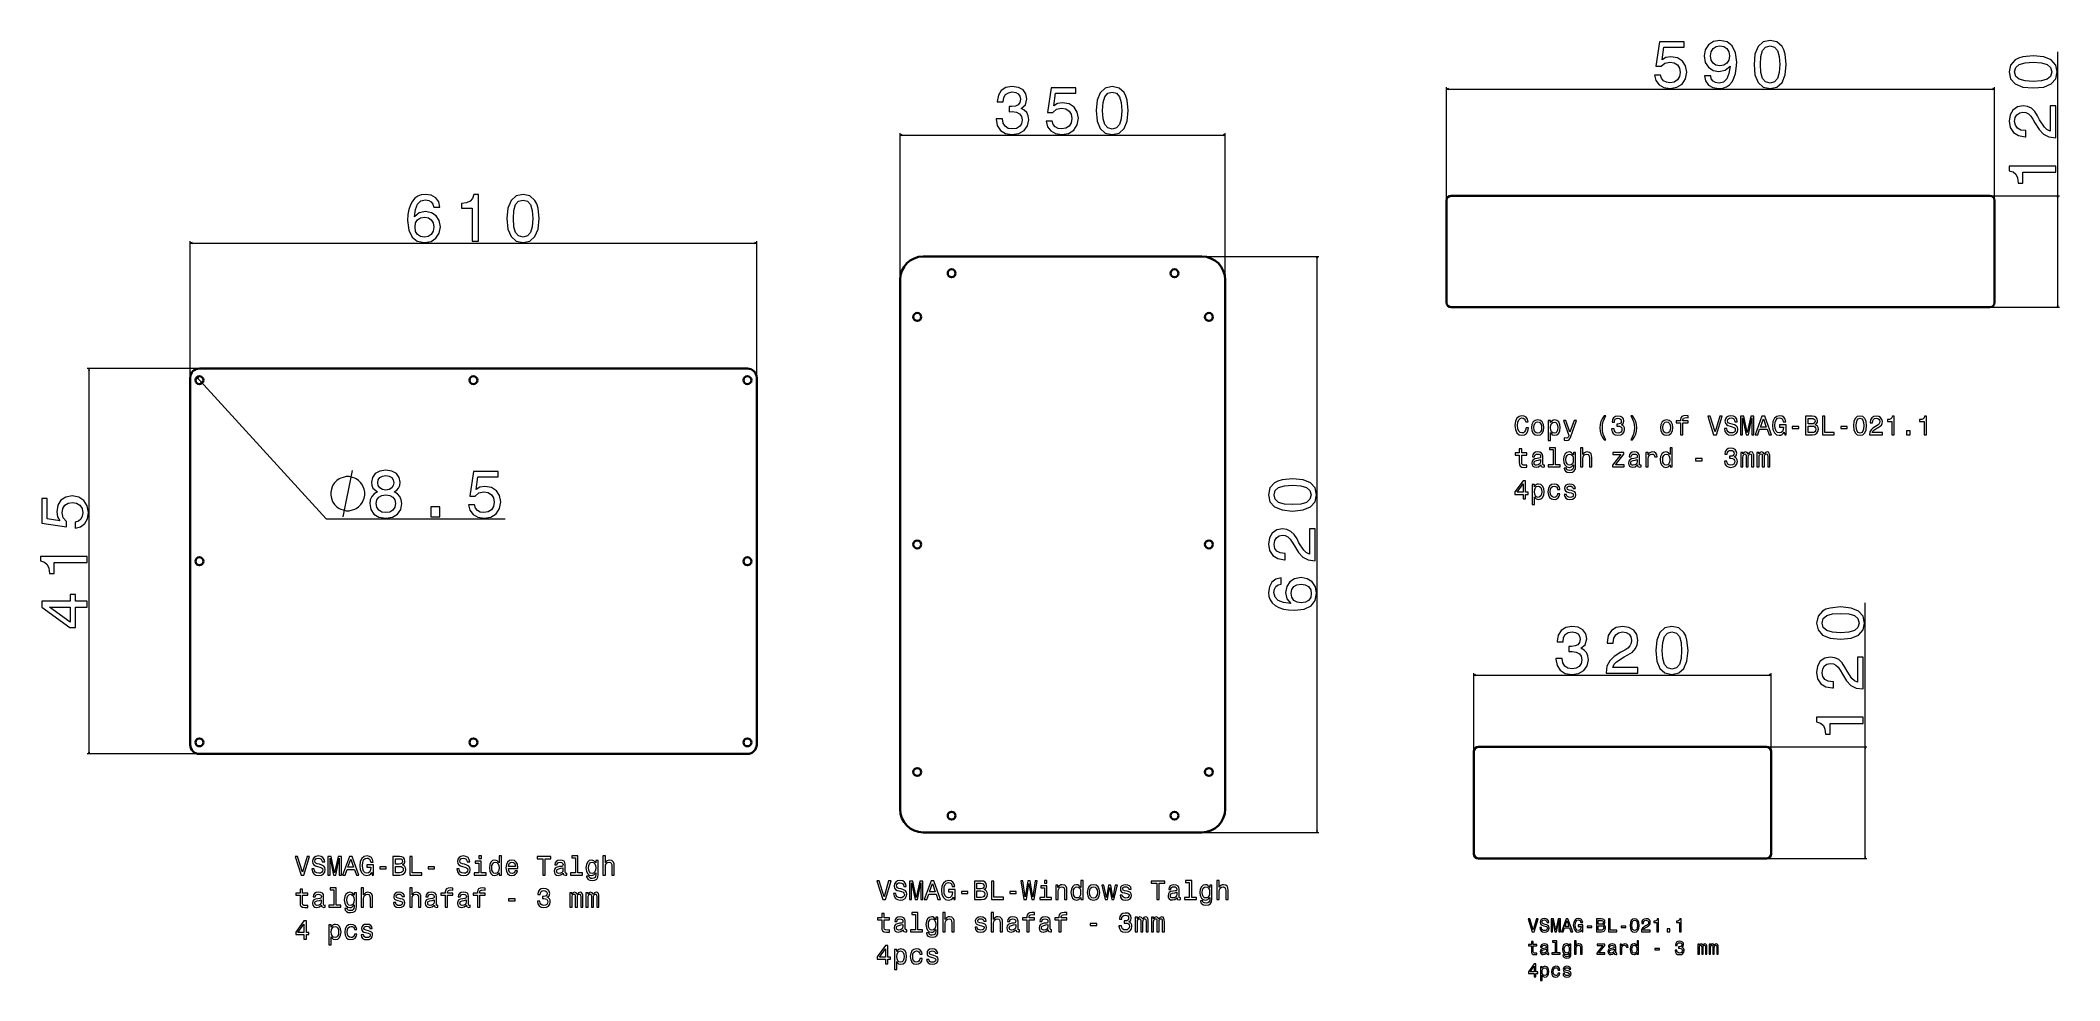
# Model space of a CAD drawing. Extents: x -193 to 1981, y -386 to 626.
import ezdxf

# ---------------------------------------------------------------- set-up
doc = ezdxf.new("R2010")
doc.units = 0

msp = doc.modelspace()

# ---------------------------------------------------------------- linework, layer by layer
at = {"color": 8, "lineweight": 13}
for p, q in [((1979.4, 338.5), (1979.4, 613.6)), ((1321.3, 455.5), (1321.3, 575.4)), ((1321.3, 573.4), (1911.3, 573.4)), ((1911.3, 455.5), (1911.3, 575.4)), ((732.9, 370.1), (732.9, 525.8)), ((732.9, 523.8), (1082.9, 523.8)), ((1082.9, 370.1), (1082.9, 525.8)), ((1908.3, 458.5), (1981.4, 458.5)), ((-31.5, 264.5), (-31.5, 409.6)), ((-31.5, 407.6), (578.5, 407.6)), ((578.5, 264.5), (578.5, 409.6)), ((1059.9, 393.1), (1183.9, 393.1)), ((1181.9, -226.9), (1181.9, 393.1)), ((1908.3, 338.5), (1981.4, 338.5)), ((-23.5, 272.5), (-142.4, 272.5)), ((-140.4, -142.5), (-140.4, 272.5)), ((-24.3, 263.1), (114.8, 110.8)), ((114.8, 110.8), (307.6, 110.8)), ((1772, -254.9), (1772, 20.2)), ((1350.7, -137.9), (1350.7, -55.5)), ((1350.7, -57.5), (1670.7, -57.5)), ((1670.7, -137.9), (1670.7, -55.5)), ((-23.5, -142.5), (-142.4, -142.5)), ((1667.7, -134.9), (1774, -134.9)), ((1059.9, -226.9), (1183.9, -226.9)), ((1667.7, -254.9), (1774, -254.9))]:
    msp.add_line(p, q, dxfattribs=at)
at = {"color": 7, "lineweight": 35}
for p, q in [((1326.3, 458.5), (1906.3, 458.5)), ((1321.3, 453.5), (1321.3, 343.5)), ((1911.3, 343.5), (1911.3, 453.5)), ((757.9, 393.1), (1057.9, 393.1)), ((732.9, -201.9), (732.9, 368.1)), ((1082.9, 368.1), (1082.9, -201.9)), ((1906.3, 338.5), (1326.3, 338.5)), ((-31.5, -132.5), (-31.5, 262.5)), ((-21.5, 272.5), (568.5, 272.5)), ((578.5, 262.5), (578.5, -132.5)), ((568.5, -142.5), (-21.5, -142.5)), ((1350.7, -249.9), (1350.7, -139.9)), ((1665.7, -134.9), (1355.7, -134.9)), ((1670.7, -139.9), (1670.7, -249.9)), ((1057.9, -226.9), (757.9, -226.9)), ((1355.7, -254.9), (1665.7, -254.9))]:
    msp.add_line(p, q, dxfattribs=at)
at = {"color": 8, "lineweight": 13}
for points in [[(1545.1, 588.5), (1546.7, 582.6), (1550.2, 578), (1555.4, 575.1), (1562, 574), (1569.3, 575.3), (1575, 578.8), (1578.6, 584.4), (1580, 591.7), (1578.7, 598.4), (1575.3, 603.6), (1569.9, 607), (1562.9, 608.2), (1557.5, 607.4), (1553.3, 605), (1555.3, 618.5), (1577.2, 618.5), (1577.2, 624.4), (1550.5, 624.4), (1546.5, 597.9), (1552.3, 597.9), (1556.5, 601.2), (1561.8, 602.5), (1566.4, 601.7), (1570, 599.4), (1572.2, 595.8), (1573, 591.3), (1572.2, 586.8), (1569.9, 583.2), (1566.4, 581), (1561.8, 580.2), (1558, 580.7), (1555, 582.4), (1552.9, 585), (1551.8, 588.5)], [(1599.1, 587.8), (1600.1, 582.1), (1603.2, 577.7), (1608.1, 575), (1614.6, 574), (1618.9, 574.5), (1622.7, 575.8), (1625.9, 578), (1628.7, 581.2), (1630.8, 585.2), (1632.4, 590.1), (1633.3, 595.7), (1633.7, 602.2), (1632.5, 612.3), (1628.9, 619.8), (1623.3, 624.2), (1615.6, 625.8), (1608.6, 624.5), (1603.2, 621), (1599.8, 615.7), (1598.6, 609), (1599.8, 602.1), (1603.2, 596.8), (1608.2, 593.5), (1614.6, 592.4), (1621.4, 593.8), (1626.5, 598), (1625.3, 590), (1623, 584.3), (1619.5, 580.9), (1614.7, 579.8), (1610.9, 580.3), (1608.2, 581.9), (1606.4, 584.4), (1605.7, 587.8)], [(1605.6, 609.1), (1606.3, 613.6), (1608.3, 617.1), (1611.5, 619.3), (1615.6, 620.1), (1619.9, 619.3), (1623.1, 617.1), (1625.1, 613.6), (1625.9, 609.2), (1625.1, 604.6), (1623.1, 601.2), (1619.8, 599.1), (1615.4, 598.4), (1611.4, 599.1), (1608.3, 601.2), (1606.3, 604.6)], [(1652.4, 599.9), (1653.4, 588.6), (1656.8, 580.5), (1662.2, 575.6), (1669.7, 574), (1677.1, 575.6), (1682.5, 580.5), (1685.9, 588.6), (1687, 599.9), (1685.9, 611.1), (1684.5, 615.6), (1682.5, 619.2), (1677.1, 624.1), (1669.7, 625.8), (1662.2, 624.1), (1656.8, 619.2), (1653.4, 611.1)], [(1659.3, 599.9), (1659.8, 608.6), (1661.6, 614.9), (1664.9, 618.5), (1669.7, 619.8), (1674.5, 618.5), (1677.7, 614.9), (1679.5, 608.6), (1680.1, 599.9), (1679.5, 591.1), (1677.7, 584.8), (1674.5, 581.1), (1669.7, 579.9), (1664.9, 581.1), (1661.6, 584.8), (1659.8, 591.1)], [(1953, 574.6), (1964.3, 575.6), (1972.4, 579), (1977.3, 584.4), (1978.8, 591.9), (1977.3, 599.3), (1972.4, 604.7), (1964.3, 608.1), (1953, 609.2), (1941.7, 608.1), (1937.3, 606.7), (1933.6, 604.7), (1928.7, 599.3), (1927, 591.9), (1928.7, 584.4), (1933.7, 579), (1941.7, 575.6)], [(1953, 581.5), (1944.3, 582.1), (1938, 583.9), (1934.3, 587.1), (1933, 591.9), (1934.3, 596.7), (1938, 599.9), (1944.3, 601.7), (1953, 602.3), (1961.8, 601.7), (1968, 599.9), (1971.7, 596.7), (1972.9, 591.9), (1971.7, 587.1), (1968, 583.9), (1961.8, 582.1)], [(836.4, 541.5), (836.4, 541), (837.6, 534.1), (841, 528.9), (846.3, 525.6), (853.4, 524.4), (860.8, 525.6), (866.5, 528.8), (870.1, 533.8), (871.4, 540.3), (870.8, 544.5), (869.2, 548), (866.6, 550.7), (863.2, 552.6), (867.8, 556.5), (869.5, 562.7), (868.4, 568.3), (865.3, 572.6), (860.3, 575.2), (853.4, 576.2), (846.9, 575), (841.9, 571.8), (838.7, 566.8), (837.6, 560.1), (837.6, 559.6), (844, 559.6), (844.6, 564.2), (846.4, 567.5), (849.5, 569.5), (853.7, 570.3), (857.5, 569.7), (860.2, 568.2), (861.9, 565.7), (862.5, 562.4), (861.9, 558.9), (860.1, 556.5), (857.1, 555.1), (853, 554.6), (850.2, 554.7), (850.2, 549), (853.7, 549.1), (858.3, 548.5), (861.6, 546.8), (863.7, 544), (864.4, 540.3), (863.6, 536.1), (861.5, 533), (858.2, 531.1), (853.8, 530.4), (849.2, 531.1), (845.9, 533.3), (843.8, 536.8), (843, 541.5)], [(890.1, 538.8), (891.7, 532.9), (895.2, 528.3), (900.4, 525.4), (907, 524.4), (914.3, 525.7), (920, 529.2), (923.6, 534.8), (925, 542), (923.7, 548.7), (920.3, 554), (914.9, 557.4), (907.9, 558.6), (902.5, 557.7), (898.3, 555.3), (900.3, 568.8), (922.2, 568.8), (922.2, 574.7), (895.5, 574.7), (891.5, 548.2), (897.3, 548.2), (901.5, 551.6), (906.8, 552.8), (911.4, 552), (914.9, 549.7), (917.2, 546.2), (918, 541.7), (917.2, 537.1), (914.9, 533.6), (911.3, 531.4), (906.8, 530.6), (903, 531.1), (900, 532.7), (897.9, 535.3), (896.8, 538.8)], [(944, 550.2), (945, 538.9), (948.4, 530.8), (953.8, 525.9), (961.3, 524.4), (968.7, 525.9), (974.1, 530.8), (977.5, 538.9), (978.6, 550.2), (977.5, 561.5), (976.1, 565.9), (974.1, 569.6), (968.7, 574.5), (961.3, 576.2), (953.8, 574.5), (948.4, 569.5), (945, 561.5)], [(950.9, 550.2), (951.5, 558.9), (953.3, 565.2), (956.5, 568.9), (961.3, 570.2), (966.1, 568.9), (969.3, 565.2), (971.1, 558.9), (971.7, 550.2), (971.1, 541.4), (969.3, 535.2), (966.1, 531.5), (961.3, 530.3), (956.5, 531.5), (953.3, 535.2), (951.5, 541.4)], [(1977.4, 521), (1977.4, 555.3), (1971.2, 555.3), (1971.2, 528.2), (1967.8, 529.7), (1965, 532.3), (1959.9, 540.3), (1957.7, 544.5), (1954.6, 549.3), (1951, 552.7), (1946.8, 554.6), (1942, 555.3), (1935.9, 554.1), (1931.2, 550.7), (1928.1, 545.5), (1927, 538.8), (1928.3, 531.9), (1931.7, 526.7), (1937.1, 523.3), (1944.2, 522.1), (1945.2, 522.1), (1945.2, 528.7), (1944.6, 528.7), (1939.7, 529.3), (1936.1, 531.3), (1933.8, 534.4), (1933, 538.5), (1933.7, 542.7), (1935.5, 545.8), (1938.4, 547.8), (1941.9, 548.5), (1945.2, 548), (1948, 546.6), (1950.5, 544.3), (1952.6, 541.1), (1954.9, 536.9), (1959.4, 529.8), (1964.1, 524.9), (1969.9, 521.9), (1977.2, 521)], [(1977.4, 483.9), (1977.4, 490.4), (1927, 490.4), (1927, 485.5), (1931.4, 484.2), (1934.4, 481.6), (1936.1, 477.7), (1936.7, 472.2), (1941.8, 472.2), (1941.8, 483.9)], [(237.5, 446.1), (236.1, 451.9), (232.9, 456.3), (228, 459), (221.7, 459.9), (217.4, 459.4), (213.8, 458.1), (210.5, 455.8), (207.8, 452.6), (205.6, 448.7), (204, 443.9), (203, 438.2), (202.7, 431.8), (203.9, 421.5), (207.4, 414.1), (213.1, 409.6), (220.9, 408.1), (227.9, 409.4), (233.2, 412.8), (236.7, 418.1), (237.9, 424.9), (236.7, 431.8), (233.4, 437), (228.2, 440.3), (221.9, 441.5), (215.1, 440), (209.9, 435.9), (211, 443.9), (213.3, 449.6), (216.9, 452.9), (221.8, 454.1), (225.4, 453.5), (228.1, 452), (229.9, 449.5), (230.8, 446.1)], [(272.2, 409.6), (278.8, 409.6), (278.8, 459.9), (273.9, 459.9), (272.6, 455.5), (270, 452.6), (266, 450.8), (260.6, 450.3), (260.6, 445.2), (272.2, 445.2)], [(309.5, 434), (310.6, 422.7), (314, 414.6), (319.4, 409.7), (326.9, 408.1), (334.3, 409.7), (339.7, 414.6), (343.1, 422.7), (344.2, 434), (343.1, 445.2), (341.7, 449.7), (339.7, 453.4), (334.3, 458.3), (326.9, 459.9), (319.4, 458.3), (314, 453.3), (310.6, 445.2)], [(230.9, 424.8), (230.1, 420.3), (228.1, 416.8), (224.9, 414.5), (220.8, 413.8), (216.6, 414.5), (213.3, 416.8), (211.2, 420.2), (210.6, 424.8), (211.3, 429.2), (213.3, 432.6), (216.6, 434.8), (221.1, 435.6), (225, 434.8), (228.1, 432.7), (230.1, 429.3)], [(316.5, 434), (317, 442.7), (318.8, 449), (322.1, 452.6), (326.9, 453.9), (331.7, 452.6), (334.9, 449), (336.7, 442.7), (337.3, 434), (336.7, 425.2), (334.9, 418.9), (331.7, 415.3), (326.9, 414), (322.1, 415.3), (318.8, 418.9), (317, 425.2)], [(156.5, 137.8), (156.5, 139.4), (155.7, 142.8), (154.8, 145.3), (154, 146.9), (152.3, 149.4), (149.8, 151.9), (147.3, 153.6), (145.7, 154.4), (143.2, 155.3), (139.8, 156.1), (138.2, 156.1), (136.5, 156.1), (133.2, 155.3), (130.7, 154.4), (129, 153.6), (126.5, 151.9), (124, 149.4), (122.3, 146.9), (121.5, 145.3), (120.7, 142.8), (119.8, 139.4), (119.8, 137.8), (119.8, 136.1), (120.7, 132.8), (121.5, 130.3), (122.3, 128.6), (124, 126.1), (126.5, 123.6), (129, 121.9), (130.7, 121.1), (133.2, 120.3), (136.5, 119.4), (138.2, 119.4), (139.8, 119.4), (143.2, 120.3), (145.7, 121.1), (147.3, 121.9), (149.8, 123.6), (152.3, 126.1), (154, 128.6), (154.8, 130.3), (155.7, 132.8), (156.5, 136.1)], [(170.2, 139.7), (166.6, 137.7), (164, 134.9), (162.5, 131.3), (162, 127.1), (163.1, 120.7), (166.4, 115.7), (171.8, 112.5), (179.2, 111.3), (186.5, 112.5), (191.9, 115.7), (195.2, 120.7), (196.4, 127.1), (195.8, 131.3), (194.3, 134.9), (191.7, 137.7), (188.1, 139.7), (191, 141.4), (193, 143.8), (194.2, 146.7), (194.7, 150.2), (193.5, 155.3), (190.5, 159.4), (185.6, 162.1), (179.2, 163.1), (172.7, 162.1), (167.8, 159.4), (164.7, 155.3), (163.6, 150.2), (164, 146.7), (165.2, 143.8)], [(170.5, 149.6), (171, 152.8), (172.8, 155.3), (175.5, 156.8), (179.2, 157.4), (182.8, 156.8), (185.5, 155.3), (187.2, 152.8), (187.9, 149.6), (187.2, 146.4), (185.5, 143.9), (182.8, 142.2), (179.2, 141.7), (175.5, 142.3), (172.8, 143.9), (171, 146.4)], [(268.1, 125.8), (269.6, 119.9), (273.2, 115.3), (278.4, 112.4), (285, 111.3), (292.3, 112.6), (298, 116.1), (301.6, 121.8), (302.9, 129), (301.7, 135.7), (298.2, 140.9), (292.8, 144.3), (285.8, 145.5), (280.4, 144.7), (276.3, 142.3), (278.3, 155.8), (300.2, 155.8), (300.2, 161.7), (273.5, 161.7), (269.5, 135.2), (275.3, 135.2), (279.4, 138.6), (284.8, 139.8), (289.4, 139), (292.9, 136.7), (295.1, 133.2), (295.9, 128.6), (295.1, 124.1), (292.8, 120.5), (289.3, 118.3), (284.8, 117.5), (280.9, 118), (278, 119.7), (275.8, 122.3), (274.8, 125.8)], [(1155.5, 119.1), (1166.8, 120.2), (1174.9, 123.6), (1179.8, 129), (1181.4, 136.5), (1179.8, 143.9), (1174.9, 149.3), (1166.8, 152.6), (1155.5, 153.8), (1144.3, 152.6), (1139.8, 151.3), (1136.1, 149.3), (1131.2, 143.9), (1129.6, 136.5), (1131.2, 129), (1136.2, 123.6), (1144.3, 120.2)], [(-155.4, 100.5), (-149.5, 102.1), (-144.9, 105.6), (-142, 110.8), (-141, 117.4), (-142.3, 124.7), (-145.8, 130.4), (-151.4, 134), (-158.6, 135.3), (-165.3, 134.1), (-170.6, 130.7), (-174, 125.3), (-175.2, 118.3), (-174.3, 112.9), (-171.9, 108.7), (-185.4, 110.7), (-185.4, 132.6), (-191.3, 132.6), (-191.3, 105.9), (-164.8, 101.9), (-164.8, 107.7), (-168.2, 111.9), (-169.4, 117.2), (-168.6, 121.8), (-166.3, 125.3), (-162.8, 127.6), (-158.3, 128.4), (-153.7, 127.6), (-150.2, 125.3), (-147.9, 121.7), (-147.2, 117.2), (-147.7, 113.4), (-149.3, 110.4), (-151.9, 108.3), (-155.4, 107.2)], [(168.9, 127.2), (169.5, 131.1), (171.6, 133.9), (174.9, 135.8), (179.2, 136.5), (183.4, 135.8), (186.7, 133.9), (188.8, 131.1), (189.5, 127.2), (188.8, 123.1), (186.7, 120), (183.4, 118), (179.2, 117.4), (174.9, 118), (171.6, 120), (169.5, 123.1)], [(1155.5, 126), (1146.8, 126.6), (1140.5, 128.4), (1136.8, 131.7), (1135.6, 136.5), (1136.8, 141.2), (1140.5, 144.5), (1146.8, 146.3), (1155.5, 146.9), (1164.3, 146.3), (1170.6, 144.5), (1174.2, 141.2), (1175.5, 136.5), (1174.2, 131.7), (1170.6, 128.4), (1164.3, 126.6)], [(227.6, 112.8), (237.5, 112.8), (237.5, 123.5), (227.6, 123.5)], [(1179.9, 65.5), (1179.9, 99.9), (1173.7, 99.9), (1173.7, 72.7), (1170.3, 74.3), (1167.5, 76.9), (1162.4, 84.8), (1160.3, 89.1), (1157.2, 93.9), (1153.6, 97.2), (1149.3, 99.2), (1144.5, 99.9), (1138.4, 98.7), (1133.7, 95.3), (1130.7, 90.1), (1129.6, 83.4), (1130.8, 76.5), (1134.2, 71.2), (1139.6, 67.8), (1146.7, 66.7), (1147.7, 66.7), (1147.7, 73.3), (1147.2, 73.3), (1142.3, 73.9), (1138.6, 75.8), (1136.3, 78.9), (1135.6, 83), (1136.3, 87.2), (1138.1, 90.3), (1140.9, 92.3), (1144.4, 93.1), (1147.7, 92.6), (1150.5, 91.2), (1153, 88.9), (1155.1, 85.7), (1157.5, 81.5), (1161.9, 74.4), (1166.7, 69.4), (1172.4, 66.5), (1179.7, 65.5)], [(-142.4, 63.7), (-142.4, 70.2), (-192.8, 70.2), (-192.8, 65.3), (-188.4, 64), (-185.4, 61.4), (-183.7, 57.5), (-183.1, 52), (-178, 52), (-178, 63.7)], [(1143.4, 47), (1137.6, 45.7), (1133.2, 42.5), (1130.5, 37.6), (1129.6, 31.3), (1130.1, 27), (1131.4, 23.3), (1133.7, 20.1), (1136.8, 17.4), (1140.8, 15.2), (1145.6, 13.6), (1151.3, 12.6), (1157.7, 12.3), (1168, 13.5), (1175.4, 17), (1179.9, 22.7), (1181.4, 30.5), (1180.1, 37.5), (1176.7, 42.8), (1171.4, 46.2), (1164.6, 47.5), (1157.7, 46.2), (1152.5, 42.9), (1149.2, 37.8), (1148, 31.5), (1149.5, 24.6), (1153.6, 19.5), (1145.6, 20.6), (1139.9, 22.9), (1136.6, 26.4), (1135.4, 31.3), (1136, 34.9), (1137.5, 37.7), (1140, 39.5), (1143.4, 40.4)], [(-142.4, 15.6), (-142.4, 22), (-154.8, 22), (-154.8, 29.2), (-160.6, 29.2), (-160.6, 22), (-191.3, 22), (-191.3, 15.5), (-161.1, -6.4), (-154.8, -6.4), (-154.8, 15.6)], [(1164.7, 40.5), (1169.2, 39.7), (1172.7, 37.7), (1175, 34.4), (1175.7, 30.4), (1175, 26.1), (1172.7, 22.9), (1169.3, 20.8), (1164.7, 20.2), (1160.3, 20.9), (1156.9, 22.9), (1154.7, 26.2), (1153.9, 30.7), (1154.7, 34.6), (1156.8, 37.7), (1160.2, 39.7)], [(-160.6, -0.4), (-183, 15.6), (-160.6, 15.6)], [(1745.5, -18.9), (1756.9, -17.8), (1764.9, -14.4), (1769.8, -9), (1771.4, -1.5), (1769.8, 5.9), (1764.9, 11.3), (1756.9, 14.6), (1745.5, 15.8), (1734.3, 14.6), (1729.8, 13.3), (1726.2, 11.3), (1721.3, 5.9), (1719.6, -1.5), (1721.3, -9), (1726.2, -14.4), (1734.3, -17.8)], [(1745.5, -12), (1736.8, -11.4), (1730.6, -9.6), (1726.9, -6.3), (1725.6, -1.5), (1726.9, 3.2), (1730.6, 6.5), (1736.8, 8.3), (1745.5, 8.9), (1754.3, 8.3), (1760.6, 6.5), (1764.3, 3.2), (1765.5, -1.5), (1764.3, -6.3), (1760.6, -9.6), (1754.3, -11.4)], [(1439.1, -39.8), (1439.1, -40.3), (1440.3, -47.2), (1443.7, -52.4), (1449, -55.7), (1456.1, -56.9), (1463.5, -55.7), (1469.2, -52.5), (1472.8, -47.5), (1474.1, -41), (1473.5, -36.7), (1471.9, -33.3), (1469.3, -30.6), (1465.9, -28.7), (1470.5, -24.8), (1472.2, -18.6), (1471.1, -13), (1468, -8.7), (1463, -6.1), (1456.1, -5.1), (1449.6, -6.3), (1444.6, -9.4), (1441.4, -14.5), (1440.3, -21.2), (1440.3, -21.7), (1446.7, -21.7), (1447.3, -17.1), (1449.1, -13.8), (1452.2, -11.7), (1456.4, -11), (1460.2, -11.6), (1462.9, -13.1), (1464.6, -15.6), (1465.2, -18.9), (1464.6, -22.4), (1462.8, -24.8), (1459.8, -26.2), (1455.7, -26.7), (1452.9, -26.6), (1452.9, -32.3), (1456.4, -32.1), (1461, -32.8), (1464.3, -34.5), (1466.4, -37.3), (1467.1, -41), (1466.3, -45.2), (1464.2, -48.3), (1460.9, -50.2), (1456.5, -50.9), (1451.9, -50.1), (1448.6, -48), (1446.5, -44.5), (1445.8, -39.8)], [(1493.1, -55.5), (1527.4, -55.5), (1527.4, -49.3), (1500.3, -49.3), (1501.8, -45.9), (1504.4, -43.1), (1512.4, -38), (1516.6, -35.8), (1521.4, -32.7), (1524.8, -29.1), (1526.7, -24.9), (1527.4, -20), (1526.2, -14), (1522.8, -9.2), (1517.6, -6.2), (1510.9, -5.1), (1504, -6.3), (1498.8, -9.7), (1495.4, -15.1), (1494.2, -22.3), (1494.2, -23.3), (1500.8, -23.3), (1500.8, -22.7), (1501.4, -17.8), (1503.4, -14.2), (1506.5, -11.9), (1510.6, -11.1), (1514.8, -11.8), (1517.9, -13.6), (1519.9, -16.4), (1520.6, -20), (1520.1, -23.3), (1518.7, -26.1), (1516.4, -28.5), (1513.2, -30.7), (1509, -33), (1501.9, -37.5), (1497, -42.2), (1494, -48), (1493.1, -55.3)], [(1546.7, -31.1), (1547.7, -42.4), (1551.1, -50.4), (1556.5, -55.3), (1564, -56.9), (1571.4, -55.3), (1576.8, -50.4), (1580.2, -42.4), (1581.3, -31.1), (1580.2, -19.8), (1578.8, -15.3), (1576.8, -11.7), (1571.4, -6.8), (1564, -5.1), (1556.5, -6.8), (1551.1, -11.7), (1547.7, -19.8)], [(1553.6, -31.1), (1554.2, -22.3), (1556, -16.1), (1559.2, -12.4), (1564, -11.1), (1568.8, -12.4), (1572, -16.1), (1573.8, -22.3), (1574.4, -31.1), (1573.8, -39.8), (1572, -46.1), (1568.8, -49.8), (1564, -51), (1559.2, -49.8), (1556, -46.1), (1554.2, -39.8)], [(1770, -72.5), (1770, -38.1), (1763.8, -38.1), (1763.8, -65.3), (1760.4, -63.8), (1757.6, -61.2), (1752.5, -53.2), (1750.3, -48.9), (1747.2, -44.2), (1743.6, -40.8), (1739.4, -38.8), (1734.5, -38.1), (1728.5, -39.3), (1723.7, -42.7), (1720.7, -47.9), (1719.6, -54.6), (1720.8, -61.5), (1724.2, -66.8), (1729.6, -70.2), (1736.8, -71.3), (1737.8, -71.3), (1737.8, -64.8), (1737.2, -64.8), (1732.3, -64.1), (1728.7, -62.2), (1726.4, -59.1), (1725.6, -55), (1726.3, -50.8), (1728.1, -47.7), (1730.9, -45.7), (1734.5, -44.9), (1737.8, -45.5), (1740.6, -46.8), (1743, -49.1), (1745.2, -52.3), (1747.5, -56.5), (1752, -63.6), (1756.7, -68.6), (1762.5, -71.5), (1769.8, -72.5)], [(1770, -109.6), (1770, -103), (1719.6, -103), (1719.6, -107.9), (1724, -109.2), (1727, -111.8), (1728.7, -115.8), (1729.3, -121.2), (1734.4, -121.2), (1734.4, -109.6)]]:
    msp.add_lwpolyline(points, close=True, dxfattribs=at)
for points in [[(1323.3, 574), (1321.3, 573.4), (1323.3, 572.9)], [(1909.4, 572.9), (1911.3, 573.4), (1909.4, 574)], [(734.9, 524.3), (732.9, 523.8), (734.9, 523.3)], [(1081, 523.3), (1082.9, 523.8), (1081, 524.3)], [(1979.9, 456.6), (1979.4, 458.5), (1978.9, 456.6)], [(-29.5, 408.1), (-31.5, 407.6), (-29.5, 407)], [(576.6, 407), (578.5, 407.6), (576.6, 408.1)], [(1182.4, 391.2), (1181.9, 393.1), (1181.4, 391.2)], [(1978.9, 340.4), (1979.4, 338.5), (1979.9, 340.4)], [(-139.9, 270.5), (-140.4, 272.5), (-140.9, 270.5)], [(-22.6, 262), (-24.3, 263.1), (-23.4, 261.3)], [(-20.3, 257.9), (-18.6, 256.8), (-19.5, 258.6)], [(133.2, 112.8), (143.2, 162.8)], [(1352.6, -57), (1350.7, -57.5), (1352.6, -58)], [(1668.7, -58), (1670.7, -57.5), (1668.7, -57)], [(-140.9, -140.6), (-140.4, -142.5), (-139.9, -140.6)], [(1772.5, -136.9), (1772, -134.9), (1771.5, -136.9)], [(1181.4, -224.9), (1181.9, -226.9), (1182.4, -224.9)], [(1771.5, -253), (1772, -254.9), (1772.5, -253)]]:
    msp.add_lwpolyline(points, dxfattribs=at)
at = {"color": 7, "lineweight": 13}
for points in [[(1406.9, 208.6), (1406.3, 206.2), (1405.3, 204.5), (1404, 203.4), (1402.4, 203.1), (1400.6, 203.6), (1399.1, 205.1), (1398.1, 207.7), (1397.8, 211.2), (1398.1, 214.7), (1399.1, 217.2), (1400.5, 218.8), (1402.4, 219.3), (1403.8, 219.1), (1405, 218.3), (1405.9, 217), (1406.6, 215.2), (1409.3, 215.2), (1408.4, 217.9), (1406.9, 220), (1404.9, 221.3), (1402.4, 221.7), (1399.4, 221), (1397.1, 219), (1395.6, 215.7), (1395, 211.2), (1395.6, 206.7), (1397.1, 203.4), (1399.4, 201.3), (1402.4, 200.6), (1405.1, 201.2), (1407.3, 202.7), (1408.8, 205.2), (1409.6, 208.6)], [(1491, 195.6), (1492.8, 195.6), (1491.2, 198.7), (1490.1, 201.9), (1489.3, 205.3), (1489.1, 208.7), (1489.3, 212.1), (1490.1, 215.4), (1491.2, 218.6), (1492.8, 221.7), (1491, 221.7), (1488.9, 218.5), (1487.5, 215.4), (1486.6, 212.1), (1486.3, 208.7), (1486.6, 205.2), (1487.5, 201.9), (1488.9, 198.8)], [(1499, 207.5), (1499, 207.3), (1499.5, 204.5), (1500.8, 202.4), (1503, 201.1), (1505.8, 200.6), (1508.8, 201.1), (1511, 202.4), (1512.5, 204.4), (1513, 207), (1512.8, 208.7), (1512.1, 210.1), (1511.1, 211.1), (1509.7, 211.9), (1511.6, 213.5), (1512.2, 215.9), (1511.8, 218.2), (1510.6, 219.9), (1508.6, 221), (1505.8, 221.3), (1503.2, 220.9), (1501.2, 219.6), (1499.9, 217.6), (1499.5, 214.9), (1499.5, 214.7), (1502, 214.7), (1502.3, 216.6), (1503, 217.9), (1504.2, 218.7), (1505.9, 219), (1507.4, 218.7), (1508.5, 218.1), (1509.2, 217.2), (1509.4, 215.8), (1509.2, 214.4), (1508.5, 213.5), (1507.3, 212.9), (1505.6, 212.7), (1504.5, 212.7), (1504.5, 210.5), (1505.9, 210.5), (1507.7, 210.3), (1509.1, 209.6), (1509.9, 208.5), (1510.2, 207), (1509.9, 205.3), (1509, 204.1), (1507.7, 203.3), (1506, 203), (1504.1, 203.3), (1502.8, 204.2), (1502, 205.6), (1501.7, 207.5)], [(1521.5, 195.6), (1523.6, 198.8), (1525.1, 201.9), (1526, 205.2), (1526.2, 208.7), (1526, 212.1), (1525.1, 215.4), (1523.6, 218.5), (1521.5, 221.7), (1519.7, 221.7), (1521.3, 218.6), (1522.5, 215.4), (1523.2, 212.1), (1523.5, 208.7), (1523.2, 205.3), (1522.5, 201.9), (1521.3, 198.7), (1519.7, 195.6)], [(1573.2, 214), (1573.2, 201.2), (1575.8, 201.2), (1575.8, 214), (1581.5, 214), (1581.5, 216.1), (1575.8, 216.1), (1575.8, 217.1), (1576, 218.3), (1576.6, 219), (1577.7, 219.5), (1579.4, 219.7), (1581.5, 219.5), (1581.5, 221.7), (1578.8, 221.9), (1576.3, 221.6), (1574.6, 220.8), (1573.5, 219.5), (1573.2, 217.6), (1573.2, 216.1), (1568.6, 216.1), (1568.6, 214)], [(1615.4, 221.2), (1610.4, 204.2), (1605.2, 221.2), (1602.5, 221.2), (1608.9, 201.2), (1611.8, 201.2), (1618.1, 221.2)], [(1623.2, 207.8), (1620.5, 207.8), (1621.1, 204.7), (1622.6, 202.5), (1624.8, 201.1), (1627.8, 200.6), (1630.7, 201.1), (1633, 202.4), (1634.4, 204.4), (1634.9, 207), (1634.5, 209.3), (1633.2, 210.9), (1631.3, 211.9), (1628.7, 212.6), (1626.4, 213.2), (1625, 213.8), (1624.1, 214.7), (1623.9, 216.2), (1624.1, 217.5), (1624.9, 218.5), (1626, 219.1), (1627.6, 219.3), (1629.2, 219.1), (1630.5, 218.3), (1631.3, 217), (1631.7, 215.2), (1634.3, 215.2), (1634.3, 215.3), (1633.9, 218), (1632.5, 220), (1630.4, 221.3), (1627.5, 221.7), (1624.9, 221.3), (1622.9, 220.1), (1621.6, 218.2), (1621.1, 215.8), (1621.5, 213.6), (1622.6, 212.1), (1624.3, 211.2), (1626.7, 210.4), (1629, 209.8), (1630.8, 209.1), (1631.9, 208.2), (1632.2, 206.7), (1631.9, 205.2), (1631, 204), (1629.6, 203.3), (1627.9, 203.1), (1625.9, 203.4), (1624.4, 204.3), (1623.5, 205.8)], [(1637.9, 201.2), (1640.1, 201.2), (1640.1, 219.3), (1643.8, 201.2), (1646.3, 201.2), (1650, 219.3), (1650, 201.2), (1652.3, 201.2), (1652.3, 221.2), (1648.8, 221.2), (1645.1, 203.6), (1641.4, 221.2), (1637.9, 221.2)], [(1653.7, 201.2), (1656.3, 201.2), (1658.4, 207.1), (1666.4, 207.1), (1668.5, 201.2), (1671.2, 201.2), (1663.9, 221.2), (1660.9, 221.2)], [(1659.3, 209.5), (1662.4, 218.3), (1665.5, 209.5)], [(1685, 203.9), (1685.5, 201.2), (1687, 201.2), (1687, 212), (1679.7, 212), (1679.7, 209.5), (1684.2, 209.5), (1684.2, 209.4), (1683.8, 206.7), (1682.9, 204.8), (1681.5, 203.5), (1679.7, 203.1), (1677.8, 203.6), (1676.2, 205.2), (1675.3, 207.8), (1674.9, 211.3), (1675.2, 214.8), (1676.2, 217.3), (1677.8, 218.9), (1679.9, 219.4), (1681.3, 219.1), (1682.5, 218.3), (1683.4, 217), (1683.9, 215.2), (1686.7, 215.2), (1686, 217.9), (1684.5, 220), (1682.6, 221.3), (1680.1, 221.7), (1676.8, 221), (1674.3, 218.9), (1672.7, 215.6), (1672.2, 211.2), (1672.7, 206.8), (1674.3, 203.4), (1676.6, 201.3), (1679.6, 200.6), (1681.2, 200.9), (1682.7, 201.5), (1683.9, 202.5)], [(1718.1, 212), (1720.1, 213.7), (1720.6, 214.8), (1720.8, 216.2), (1720.4, 218.3), (1719.3, 219.9), (1717.5, 220.8), (1714.9, 221.2), (1707.8, 221.2), (1707.8, 201.2), (1715.3, 201.2), (1718, 201.6), (1720, 202.8), (1721.2, 204.6), (1721.7, 207.2), (1721.4, 208.9), (1720.7, 210.3), (1719.6, 211.3)], [(1714.4, 212.9), (1710.5, 212.9), (1710.5, 218.8), (1714.6, 218.8), (1716.2, 218.6), (1717.3, 218.1), (1717.9, 217.2), (1718.1, 215.9), (1717.9, 214.6), (1717.2, 213.6), (1716, 213.1)], [(1726, 201.2), (1738.8, 201.2), (1738.8, 203.6), (1728.6, 203.6), (1728.6, 221.2), (1726, 221.2)], [(1759.6, 211), (1760, 206.4), (1761.3, 203.2), (1763.5, 201.2), (1766.5, 200.6), (1769.5, 201.2), (1771.6, 203.2), (1773, 206.4), (1773.4, 211), (1773, 215.5), (1772.4, 217.2), (1771.6, 218.7), (1769.5, 220.7), (1766.5, 221.3), (1763.5, 220.7), (1761.3, 218.7), (1760, 215.5)], [(1762.3, 211), (1762.6, 214.4), (1763.3, 217), (1764.6, 218.4), (1766.5, 218.9), (1768.4, 218.4), (1769.7, 217), (1770.4, 214.4), (1770.7, 211), (1770.4, 207.4), (1769.7, 204.9), (1768.4, 203.5), (1766.5, 203), (1764.6, 203.5), (1763.3, 204.9), (1762.6, 207.4)], [(1776.8, 201.2), (1790.6, 201.2), (1790.6, 203.7), (1779.7, 203.7), (1780.3, 205), (1781.3, 206.1), (1784.5, 208.2), (1786.2, 209.1), (1788.1, 210.3), (1789.5, 211.7), (1790.3, 213.4), (1790.6, 215.4), (1790.1, 217.8), (1788.7, 219.7), (1786.7, 220.9), (1784, 221.3), (1781.2, 220.8), (1779.1, 219.5), (1777.7, 217.3), (1777.3, 214.5), (1777.3, 214.1), (1779.9, 214.1), (1779.9, 214.3), (1780.2, 216.3), (1780.9, 217.7), (1782.2, 218.6), (1783.8, 218.9), (1785.5, 218.7), (1786.7, 217.9), (1787.5, 216.8), (1787.8, 215.4), (1787.6, 214.1), (1787.1, 212.9), (1786.2, 212), (1784.9, 211.1), (1783.2, 210.2), (1780.4, 208.4), (1778.4, 206.5), (1777.2, 204.2), (1776.8, 201.3)], [(1800.7, 201.2), (1803.3, 201.2), (1803.3, 221.3), (1801.3, 221.3), (1800.8, 219.6), (1799.8, 218.4), (1798.2, 217.7), (1796, 217.5), (1796, 215.4), (1800.7, 215.4)], [(1835.4, 201.2), (1838, 201.2), (1838, 221.3), (1836, 221.3), (1835.5, 219.6), (1834.5, 218.4), (1832.9, 217.7), (1830.7, 217.5), (1830.7, 215.4), (1835.4, 215.4)], [(1412.8, 208.9), (1413.3, 205.4), (1414.6, 202.8), (1416.7, 201.2), (1419.5, 200.6), (1422.3, 201.2), (1424.4, 202.8), (1425.8, 205.4), (1426.2, 208.9), (1425.8, 212.4), (1424.4, 215.1), (1422.3, 216.6), (1419.5, 217.2), (1416.7, 216.6), (1414.6, 215), (1413.3, 212.4)], [(1415.4, 208.9), (1415.7, 211.5), (1416.5, 213.4), (1417.8, 214.6), (1419.5, 215), (1421.3, 214.6), (1422.6, 213.4), (1423.4, 211.5), (1423.7, 208.9), (1423.4, 206.3), (1422.6, 204.4), (1421.3, 203.3), (1419.5, 202.9), (1417.8, 203.3), (1416.5, 204.4), (1415.7, 206.3)], [(1433.3, 214.3), (1433.3, 216.7), (1430.8, 216.7), (1430.8, 195.2), (1433.3, 195.2), (1433.3, 203.6), (1434.2, 202.2), (1435.2, 201.3), (1437.7, 200.6), (1440.2, 201.2), (1442.1, 202.8), (1443.3, 205.4), (1443.8, 208.9), (1443.3, 212.4), (1442.1, 215), (1440.2, 216.6), (1437.7, 217.2), (1436.4, 217), (1435.2, 216.5), (1434.2, 215.6)], [(1437.3, 202.9), (1435.6, 203.3), (1434.4, 204.4), (1433.6, 206.3), (1433.3, 208.9), (1433.6, 211.5), (1434.4, 213.4), (1435.6, 214.5), (1437.3, 214.9), (1438.9, 214.5), (1440.1, 213.4), (1440.9, 211.5), (1441.2, 208.9), (1440.9, 206.3), (1440.1, 204.4), (1438.9, 203.3)], [(1458.7, 216.7), (1454.2, 203.9), (1449.9, 216.7), (1447.1, 216.7), (1453, 200.3), (1452.5, 198.9), (1451.7, 197.9), (1450.3, 197.6), (1448, 197.9), (1448, 195.4), (1450.4, 195.2), (1452.2, 195.4), (1453.4, 196.1), (1454.3, 197.4), (1455.1, 199.2), (1461.4, 216.7)], [(1551.6, 208.9), (1552.1, 205.4), (1553.4, 202.8), (1555.5, 201.2), (1558.3, 200.6), (1561.1, 201.2), (1563.2, 202.8), (1564.5, 205.4), (1565, 208.9), (1564.5, 212.4), (1563.2, 215.1), (1561.1, 216.6), (1558.3, 217.2), (1555.5, 216.6), (1553.4, 215), (1552.1, 212.4)], [(1554.2, 208.9), (1554.5, 211.5), (1555.3, 213.4), (1556.6, 214.6), (1558.3, 215), (1560.1, 214.6), (1561.3, 213.4), (1562.2, 211.5), (1562.4, 208.9), (1562.2, 206.3), (1561.3, 204.4), (1560.1, 203.3), (1558.3, 202.9), (1556.6, 203.3), (1555.3, 204.4), (1554.5, 206.3)], [(1693.6, 207.8), (1700.6, 207.8), (1700.6, 210.1), (1693.6, 210.1)], [(1715, 203.6), (1710.5, 203.6), (1710.5, 210.5), (1714.7, 210.5), (1716.6, 210.3), (1717.9, 209.7), (1718.6, 208.6), (1718.9, 207.1), (1718.6, 205.5), (1717.9, 204.4), (1716.7, 203.8)], [(1745.7, 207.8), (1752.6, 207.8), (1752.6, 210.1), (1745.7, 210.1)], [(1816.6, 201.2), (1820.5, 201.2), (1820.5, 205.5), (1816.6, 205.5)], [(1399.6, 179.4), (1399.6, 171.7), (1399.8, 169.2), (1400.6, 167.4), (1402.2, 166.4), (1405, 166.1), (1407.9, 166.2), (1407.9, 168.4), (1405.8, 168.3), (1403.8, 168.5), (1402.7, 169.2), (1402.2, 170.4), (1402.2, 172.1), (1402.2, 179.4), (1407.9, 179.4), (1407.9, 181.6), (1402.2, 181.6), (1402.2, 186.1), (1399.6, 186.1), (1399.6, 181.6), (1395.2, 181.6), (1395.2, 179.4)], [(1422.8, 168.7), (1422.8, 168.6), (1422.9, 167.6), (1423.3, 166.9), (1425.2, 166.3), (1426.6, 166.6), (1426.6, 168.5), (1426, 168.5), (1425.2, 168.8), (1425, 170), (1425, 178), (1424.7, 180), (1423.7, 181.5), (1421.9, 182.3), (1419.4, 182.7), (1417, 182.3), (1415.2, 181.3), (1414.1, 179.8), (1413.7, 177.8), (1413.7, 177.6), (1416, 177.6), (1416.2, 178.8), (1416.8, 179.7), (1417.9, 180.2), (1419.3, 180.4), (1420.7, 180.3), (1421.8, 179.8), (1422.4, 179.1), (1422.6, 178.1), (1422.4, 176.8), (1422, 176.2), (1420.8, 175.9), (1418.7, 175.7), (1416.2, 175.2), (1414.4, 174.3), (1413.4, 172.8), (1413.1, 170.7), (1413.4, 168.8), (1414.3, 167.4), (1415.7, 166.5), (1417.7, 166.2), (1420.4, 166.8)], [(1422.5, 172.1), (1422.1, 170.6), (1421.2, 169.4), (1419.8, 168.7), (1418.1, 168.4), (1417, 168.5), (1416.2, 169), (1415.8, 169.8), (1415.6, 170.9), (1415.7, 171.9), (1416.2, 172.7), (1418, 173.5), (1420.4, 173.8), (1422.5, 174.5)], [(1436, 185.2), (1436, 168.8), (1430.7, 168.8), (1430.7, 166.6), (1443.7, 166.6), (1443.7, 168.8), (1438.5, 168.8), (1438.5, 187.3), (1432, 187.3), (1432, 185.2)], [(1460.3, 167.3), (1460.3, 182.1), (1457.9, 182.1), (1457.9, 179.6), (1455.9, 181.9), (1454.7, 182.5), (1453.3, 182.7), (1450.9, 182.1), (1449, 180.5), (1447.7, 177.9), (1447.3, 174.4), (1447.7, 170.9), (1449, 168.3), (1450.9, 166.6), (1453.3, 166.1), (1454.7, 166.3), (1455.9, 166.8), (1457.9, 169), (1457.9, 166.8), (1457.7, 165.1), (1457, 163.8), (1455.8, 163.1), (1454, 162.9), (1452.4, 163), (1451.3, 163.5), (1450.6, 164.2), (1450.4, 165.2), (1448, 165.2), (1448, 165.1), (1448.4, 163.3), (1449.5, 161.9), (1451.3, 161), (1453.9, 160.7), (1456.9, 161.1), (1458.8, 162.3), (1460, 164.4)], [(1449.9, 174.4), (1450.2, 177), (1451, 178.9), (1452.2, 180), (1453.8, 180.4), (1455.5, 180), (1456.8, 178.9), (1457.5, 177), (1457.8, 174.4), (1457.5, 171.8), (1456.8, 169.9), (1455.5, 168.7), (1453.8, 168.4), (1452.2, 168.7), (1451, 169.9), (1450.2, 171.8)], [(1465.6, 166.6), (1468.1, 166.6), (1468.1, 175.6), (1468.4, 177.6), (1469.2, 179.1), (1470.5, 180), (1472.3, 180.4), (1473.7, 180.1), (1474.5, 179.3), (1475, 178), (1475.1, 176.3), (1475.1, 166.6), (1477.6, 166.6), (1477.6, 176.8), (1477.5, 178.9), (1477, 180.6), (1475.3, 182.1), (1472.6, 182.7), (1471.2, 182.5), (1470, 181.9), (1468.9, 181), (1468.1, 179.9), (1468.1, 187.3), (1465.6, 187.3)], [(1509.1, 180), (1500.1, 168.6), (1500.1, 166.6), (1512.6, 166.6), (1512.6, 168.8), (1503.3, 168.8), (1512.2, 180.2), (1512.2, 182.1), (1500.5, 182.1), (1500.5, 180)], [(1526.9, 168.7), (1526.9, 168.6), (1527, 167.6), (1527.4, 166.9), (1529.2, 166.3), (1530.7, 166.6), (1530.7, 168.5), (1530.1, 168.5), (1529.2, 168.8), (1529.1, 170), (1529.1, 178), (1528.8, 180), (1527.7, 181.5), (1526, 182.3), (1523.5, 182.7), (1521.1, 182.3), (1519.3, 181.3), (1518.2, 179.8), (1517.8, 177.8), (1517.8, 177.6), (1520.1, 177.6), (1520.3, 178.8), (1520.9, 179.7), (1522, 180.2), (1523.4, 180.4), (1524.8, 180.3), (1525.8, 179.8), (1526.4, 179.1), (1526.7, 178.1), (1526.5, 176.8), (1526.1, 176.2), (1524.9, 175.9), (1522.8, 175.7), (1520.3, 175.2), (1518.5, 174.3), (1517.5, 172.8), (1517.2, 170.7), (1517.5, 168.8), (1518.4, 167.4), (1519.8, 166.5), (1521.8, 166.2), (1524.5, 166.8)], [(1526.6, 172.1), (1526.2, 170.6), (1525.3, 169.4), (1523.9, 168.7), (1522.2, 168.4), (1521.1, 168.5), (1520.3, 169), (1519.8, 169.8), (1519.7, 170.9), (1519.8, 171.9), (1520.3, 172.7), (1522.1, 173.5), (1524.5, 173.8), (1526.6, 174.5)], [(1536, 166.6), (1538.5, 166.6), (1538.5, 175.5), (1538.8, 177.6), (1539.5, 179.1), (1540.8, 180.1), (1542.5, 180.4), (1543.8, 180.2), (1544.7, 179.6), (1545.3, 178.6), (1545.5, 177.3), (1548.1, 177.3), (1547.7, 179.6), (1546.8, 181.3), (1545.2, 182.3), (1543, 182.7), (1541.5, 182.4), (1540.3, 181.9), (1539.2, 180.9), (1538.3, 179.5), (1538.3, 182.1), (1536, 182.1)], [(1561.9, 169), (1561.9, 166.6), (1564.4, 166.6), (1564.4, 187.3), (1561.9, 187.3), (1561.9, 179.8), (1560, 181.9), (1558.8, 182.5), (1557.4, 182.7), (1555, 182.1), (1553.1, 180.5), (1551.8, 177.9), (1551.4, 174.4), (1551.8, 170.9), (1553.1, 168.3), (1555, 166.6), (1557.4, 166.1), (1558.8, 166.3), (1560, 166.8)], [(1557.9, 180.4), (1559.5, 180), (1560.8, 178.9), (1561.5, 177), (1561.8, 174.4), (1561.5, 171.8), (1560.8, 169.9), (1559.5, 168.7), (1557.9, 168.4), (1556.3, 168.7), (1555.1, 169.9), (1554.3, 171.8), (1554, 174.4), (1554.3, 177), (1555.1, 178.8), (1556.3, 180)], [(1589.5, 173.2), (1596.5, 173.2), (1596.5, 175.5), (1589.5, 175.5)], [(1620.5, 172.9), (1620.5, 172.7), (1620.9, 170), (1622.3, 167.9), (1624.4, 166.6), (1627.2, 166.1), (1630.2, 166.6), (1632.5, 167.8), (1633.9, 169.8), (1634.4, 172.4), (1634.2, 174.1), (1633.6, 175.5), (1632.5, 176.6), (1631.1, 177.4), (1633, 178.9), (1633.7, 181.4), (1633.2, 183.6), (1632, 185.3), (1630, 186.4), (1627.2, 186.8), (1624.6, 186.3), (1622.6, 185.1), (1621.3, 183), (1620.9, 180.4), (1620.9, 180.2), (1623.5, 180.2), (1623.7, 182), (1624.5, 183.3), (1625.7, 184.1), (1627.4, 184.4), (1628.9, 184.2), (1630, 183.6), (1630.6, 182.6), (1630.9, 181.3), (1630.6, 179.9), (1629.9, 178.9), (1628.7, 178.3), (1627.1, 178.2), (1626, 178.2), (1626, 175.9), (1627.4, 176), (1629.2, 175.7), (1630.5, 175), (1631.3, 173.9), (1631.6, 172.4), (1631.3, 170.8), (1630.5, 169.5), (1629.2, 168.7), (1627.4, 168.5), (1625.6, 168.8), (1624.3, 169.6), (1623.4, 171), (1623.1, 172.9)], [(1638.1, 166.6), (1640.4, 166.6), (1640.4, 177), (1640.6, 178.5), (1641, 179.7), (1641.7, 180.3), (1642.5, 180.6), (1643.2, 180.4), (1643.7, 179.8), (1643.9, 178.8), (1644, 177.5), (1644, 166.6), (1646.2, 166.6), (1646.2, 177), (1646.3, 178.5), (1646.8, 179.6), (1647.5, 180.3), (1648.3, 180.6), (1649, 180.4), (1649.5, 179.8), (1649.8, 177.5), (1649.8, 166.6), (1652.1, 166.6), (1652.1, 177.3), (1652, 179.5), (1651.5, 181.2), (1650.6, 182.3), (1649.1, 182.7), (1647.3, 182.1), (1646, 180.4), (1644.9, 182.1), (1643.1, 182.7), (1641.5, 182.1), (1640.3, 180.5), (1640.3, 182.1), (1638.1, 182.1)], [(1655.4, 166.6), (1657.8, 166.6), (1657.8, 177), (1657.9, 178.5), (1658.4, 179.7), (1659, 180.3), (1659.9, 180.6), (1660.6, 180.4), (1661, 179.8), (1661.3, 178.8), (1661.3, 177.5), (1661.3, 166.6), (1663.5, 166.6), (1663.5, 177), (1663.7, 178.5), (1664.1, 179.6), (1664.8, 180.3), (1665.7, 180.6), (1666.4, 180.4), (1666.8, 179.8), (1667.1, 177.5), (1667.1, 166.6), (1669.4, 166.6), (1669.4, 177.3), (1669.3, 179.5), (1668.8, 181.2), (1667.9, 182.3), (1666.4, 182.7), (1664.7, 182.1), (1663.3, 180.4), (1662.2, 182.1), (1660.5, 182.7), (1658.8, 182.1), (1657.7, 180.5), (1657.7, 182.1), (1655.4, 182.1)], [(1403.8, 132.1), (1406.4, 132.1), (1406.4, 137), (1409.2, 137), (1409.2, 139.3), (1406.4, 139.3), (1406.4, 151.7), (1403.7, 151.7), (1395, 139.6), (1395, 137), (1403.8, 137)], [(1397.4, 139.3), (1403.8, 148.3), (1403.8, 139.3)], [(1416, 145.2), (1416, 147.6), (1413.4, 147.6), (1413.4, 126.1), (1416, 126.1), (1416, 134.4), (1416.9, 133.1), (1417.9, 132.2), (1420.4, 131.5), (1422.8, 132.1), (1424.7, 133.7), (1426, 136.3), (1426.4, 139.8), (1426, 143.3), (1424.7, 145.9), (1422.8, 147.5), (1420.4, 148.1), (1419, 147.9), (1417.8, 147.4), (1416.8, 146.5)], [(1420, 133.8), (1418.3, 134.2), (1417, 135.3), (1416.2, 137.2), (1416, 139.8), (1416.2, 142.4), (1417, 144.3), (1418.3, 145.4), (1420, 145.8), (1421.5, 145.4), (1422.8, 144.3), (1423.5, 142.4), (1423.8, 139.8), (1423.5, 137.2), (1422.8, 135.3), (1421.5, 134.2)], [(1440.8, 142.4), (1443.3, 142.4), (1442.8, 144.7), (1441.5, 146.6), (1439.6, 147.7), (1437.1, 148.1), (1434.3, 147.5), (1432.2, 145.9), (1430.9, 143.3), (1430.4, 139.8), (1430.9, 136.3), (1432.2, 133.7), (1434.2, 132.1), (1437, 131.5), (1439.5, 132), (1441.4, 133.2), (1442.7, 135.1), (1443.3, 137.6), (1440.9, 137.6), (1440.5, 136), (1439.6, 134.8), (1438.5, 134), (1437.1, 133.8), (1435.3, 134.2), (1434.1, 135.3), (1433.3, 137.2), (1433, 139.9), (1433.3, 142.5), (1434.1, 144.3), (1435.4, 145.5), (1437.1, 145.9), (1438.6, 145.6), (1439.7, 145), (1440.5, 143.9)], [(1455.8, 141.1), (1453.4, 141.7), (1451.6, 142.3), (1451, 143.7), (1451.1, 144.6), (1451.8, 145.3), (1452.7, 145.8), (1454.1, 145.9), (1455.5, 145.8), (1456.6, 145.3), (1457.3, 144.5), (1457.5, 143.4), (1460, 143.4), (1460, 143.5), (1459.6, 145.4), (1458.4, 146.8), (1456.6, 147.8), (1454.1, 148.1), (1451.7, 147.8), (1449.9, 146.8), (1448.8, 145.4), (1448.4, 143.6), (1448.7, 141.9), (1449.5, 140.7), (1450.8, 139.8), (1452.8, 139.2), (1455.6, 138.5), (1457.3, 137.8), (1457.8, 137.2), (1457.9, 136.3), (1457.7, 135.3), (1457, 134.5), (1455.9, 134), (1454.4, 133.8), (1452.8, 134), (1451.6, 134.6), (1450.9, 135.5), (1450.5, 136.9), (1448.1, 136.9), (1448.5, 134.6), (1449.7, 132.9), (1451.5, 131.9), (1454.1, 131.5), (1456.9, 131.9), (1458.8, 132.9), (1460.1, 134.5), (1460.5, 136.6), (1460.2, 138.5), (1459.3, 139.7), (1457.8, 140.5)], [(94.4, -252.8), (89.4, -269.8), (84.2, -252.8), (81.5, -252.8), (87.9, -272.8), (90.8, -272.8), (97.1, -252.8)], [(102.2, -266.2), (99.6, -266.2), (100.1, -269.2), (101.6, -271.5), (103.8, -272.8), (106.8, -273.3), (109.8, -272.9), (112, -271.6), (113.4, -269.6), (113.9, -267), (113.5, -264.6), (112.3, -263.1), (110.3, -262.1), (107.7, -261.3), (105.4, -260.8), (104, -260.2), (103.1, -259.2), (102.9, -257.8), (103.1, -256.5), (103.9, -255.5), (105, -254.9), (106.6, -254.6), (108.2, -254.9), (109.5, -255.7), (110.3, -257), (110.7, -258.7), (113.4, -258.7), (113.4, -258.7), (112.9, -256), (111.5, -254), (109.4, -252.7), (106.5, -252.3), (103.9, -252.7), (101.9, -253.9), (100.6, -255.8), (100.2, -258.2), (100.5, -260.4), (101.6, -261.8), (103.4, -262.8), (105.7, -263.6), (108.1, -264.2), (109.8, -264.9), (110.9, -265.8), (111.3, -267.3), (110.9, -268.8), (110, -270), (108.7, -270.7), (106.9, -270.9), (104.9, -270.6), (103.4, -269.7), (102.5, -268.2)], [(116.9, -272.8), (119.1, -272.8), (119.1, -254.6), (122.8, -272.8), (125.3, -272.8), (129, -254.6), (129, -272.8), (131.3, -272.8), (131.3, -252.8), (127.8, -252.8), (124.1, -270.4), (120.4, -252.8), (116.9, -252.8)], [(132.7, -272.8), (135.3, -272.8), (137.4, -266.9), (145.4, -266.9), (147.5, -272.8), (150.2, -272.8), (142.9, -252.8), (140, -252.8)], [(138.3, -264.5), (141.4, -255.6), (144.5, -264.5)], [(164.1, -270.1), (164.5, -272.8), (166, -272.8), (166, -262), (158.7, -262), (158.7, -264.4), (163.2, -264.4), (163.2, -264.6), (162.8, -267.2), (161.9, -269.2), (160.5, -270.4), (158.7, -270.9), (156.8, -270.3), (155.3, -268.8), (154.3, -266.2), (153.9, -262.7), (154.3, -259.2), (155.2, -256.6), (156.8, -255.1), (158.9, -254.5), (160.3, -254.8), (161.5, -255.6), (162.4, -257), (162.9, -258.8), (165.7, -258.8), (165, -256), (163.6, -254), (161.6, -252.7), (159.1, -252.2), (155.8, -253), (153.3, -255.1), (151.7, -258.4), (151.2, -262.8), (151.7, -267.2), (153.3, -270.5), (155.6, -272.6), (158.6, -273.3), (160.2, -273.1), (161.7, -272.5), (163, -271.5)], [(197.1, -262), (199.1, -260.3), (199.6, -259.2), (199.8, -257.8), (199.4, -255.6), (198.3, -254.1), (196.5, -253.1), (193.9, -252.8), (186.8, -252.8), (186.8, -272.8), (194.3, -272.8), (197, -272.4), (199, -271.2), (200.2, -269.3), (200.7, -266.8), (200.4, -265.1), (199.7, -263.7), (198.6, -262.6)], [(193.4, -261.1), (189.5, -261.1), (189.5, -255.2), (193.6, -255.2), (195.2, -255.3), (196.3, -255.9), (196.9, -256.8), (197.2, -258.1), (196.9, -259.4), (196.2, -260.3), (195, -260.9)], [(205, -272.8), (217.8, -272.8), (217.8, -270.4), (207.6, -270.4), (207.6, -252.8), (205, -252.8)], [(258.3, -266.2), (255.7, -266.2), (256.3, -269.2), (257.7, -271.5), (259.9, -272.8), (262.9, -273.3), (265.9, -272.9), (268.1, -271.6), (269.5, -269.6), (270, -267), (269.6, -264.6), (268.4, -263.1), (266.4, -262.1), (263.8, -261.3), (261.6, -260.8), (260.1, -260.2), (259.3, -259.2), (259, -257.8), (259.3, -256.5), (260, -255.5), (261.2, -254.9), (262.8, -254.6), (264.4, -254.9), (265.6, -255.7), (266.5, -257), (266.9, -258.7), (269.5, -258.7), (269.5, -258.7), (269, -256), (267.7, -254), (265.5, -252.7), (262.7, -252.3), (260.1, -252.7), (258.1, -253.9), (256.8, -255.8), (256.3, -258.2), (256.7, -260.4), (257.8, -261.8), (259.5, -262.8), (261.9, -263.6), (264.2, -264.2), (266, -264.9), (267, -265.8), (267.4, -267.3), (267, -268.8), (266.2, -270), (264.8, -270.7), (263, -270.9), (261.1, -270.6), (259.6, -269.7), (258.6, -268.2)], [(282, -270.6), (282, -257.8), (275.5, -257.8), (275.5, -260), (279.5, -260), (279.5, -270.6), (274.3, -270.6), (274.3, -272.8), (287.3, -272.8), (287.3, -270.6)], [(282.1, -252.1), (279.4, -252.1), (279.4, -255), (282.1, -255)], [(301.1, -270.4), (301.1, -272.8), (303.6, -272.8), (303.6, -252.1), (301.1, -252.1), (301.1, -259.7), (299.2, -257.5), (298, -257), (296.7, -256.8), (294.2, -257.3), (292.3, -258.9), (291.1, -261.5), (290.7, -265), (291.1, -268.5), (292.3, -271.1), (294.2, -272.8), (296.7, -273.3), (298, -273.1), (299.2, -272.6)], [(297.1, -259), (298.8, -259.4), (300, -260.6), (300.8, -262.4), (301.1, -265), (300.8, -267.7), (300, -269.5), (298.8, -270.7), (297.1, -271.1), (295.5, -270.7), (294.3, -269.5), (293.5, -267.6), (293.2, -265), (293.5, -262.5), (294.3, -260.6), (295.5, -259.4)], [(311.2, -265.8), (321.3, -265.8), (321.3, -264.6), (320.9, -261.3), (319.6, -258.8), (317.6, -257.3), (314.9, -256.8), (312.3, -257.3), (310.3, -258.9), (309, -261.6), (308.5, -265), (309, -268.6), (310.2, -271.2), (312.2, -272.8), (314.8, -273.3), (317.1, -273), (318.9, -272), (320.3, -270.4), (321.1, -268.3), (318.5, -268.3), (318, -269.5), (317.3, -270.4), (315.1, -271.1), (313.5, -270.7), (312.3, -269.7), (311.5, -268.1), (311.2, -265.9)], [(311.2, -263.6), (311.5, -261.7), (312.3, -260.2), (313.4, -259.3), (315, -259), (316.5, -259.3), (317.7, -260.2), (318.4, -261.7), (318.7, -263.6)], [(348.3, -272.8), (350.9, -272.8), (350.9, -255.2), (357, -255.2), (357, -252.8), (342.2, -252.8), (342.2, -255.2), (348.3, -255.2)], [(370.2, -270.8), (370.2, -270.9), (370.3, -271.8), (370.8, -272.5), (372.6, -273.1), (374, -272.8), (374, -270.9), (373.4, -271), (372.6, -270.6), (372.4, -269.4), (372.4, -261.4), (372.1, -259.4), (371.1, -257.9), (369.3, -257.1), (366.8, -256.8), (364.4, -257.1), (362.6, -258.1), (361.5, -259.6), (361.1, -261.6), (361.1, -261.8), (363.4, -261.8), (363.6, -260.6), (364.3, -259.7), (365.3, -259.2), (366.8, -259), (368.2, -259.2), (369.2, -259.6), (369.8, -260.3), (370, -261.4), (369.9, -262.6), (369.4, -263.2), (368.3, -263.5), (366.1, -263.7), (363.6, -264.2), (361.9, -265.1), (360.8, -266.6), (360.5, -268.7), (360.8, -270.6), (361.7, -272), (363.1, -272.9), (365.1, -273.2), (367.8, -272.6)], [(383.4, -254.2), (383.4, -270.6), (378.2, -270.6), (378.2, -272.8), (391.1, -272.8), (391.1, -270.6), (385.9, -270.6), (385.9, -252.1), (379.4, -252.1), (379.4, -254.2)], [(407.7, -272.1), (407.7, -257.3), (405.3, -257.3), (405.3, -259.8), (403.3, -257.5), (402.1, -257), (400.8, -256.8), (398.3, -257.3), (396.4, -258.9), (395.2, -261.5), (394.7, -265), (395.2, -268.5), (396.4, -271.1), (398.3, -272.8), (400.8, -273.3), (402.1, -273.1), (403.3, -272.6), (405.3, -270.4), (405.3, -272.6), (405.1, -274.3), (404.5, -275.6), (403.2, -276.3), (401.4, -276.6), (399.8, -276.4), (398.7, -276), (398.1, -275.2), (397.9, -274.2), (395.4, -274.2), (395.4, -274.3), (395.8, -276.2), (396.9, -277.5), (398.8, -278.4), (401.3, -278.7), (404.3, -278.3), (406.3, -277.1), (407.4, -275)], [(397.4, -265), (397.6, -262.5), (398.4, -260.6), (399.6, -259.4), (401.2, -259), (402.9, -259.4), (404.2, -260.6), (405, -262.5), (405.3, -265), (405, -267.7), (404.2, -269.5), (402.9, -270.7), (401.2, -271.1), (399.6, -270.7), (398.4, -269.5), (397.6, -267.6)], [(413, -272.8), (415.6, -272.8), (415.6, -263.8), (415.8, -261.8), (416.7, -260.3), (418, -259.4), (419.7, -259), (421.1, -259.3), (421.9, -260.1), (422.4, -261.4), (422.5, -263.1), (422.5, -272.8), (425.1, -272.8), (425.1, -262.6), (424.9, -260.6), (424.4, -258.9), (422.7, -257.3), (420.1, -256.8), (418.6, -257), (417.4, -257.5), (416.4, -258.4), (415.6, -259.6), (415.6, -252.1), (413, -252.1)], [(172.6, -266.2), (179.6, -266.2), (179.6, -263.9), (172.6, -263.9)], [(194, -270.4), (189.5, -270.4), (189.5, -263.5), (193.8, -263.5), (195.6, -263.7), (196.9, -264.3), (197.7, -265.3), (197.9, -266.8), (197.7, -268.4), (196.9, -269.5), (195.7, -270.2)], [(224.7, -266.2), (231.7, -266.2), (231.7, -263.9), (224.7, -263.9)], [(369.9, -267.4), (369.6, -268.9), (368.6, -270), (367.3, -270.8), (365.5, -271), (364.5, -270.9), (363.7, -270.4), (363.2, -269.6), (363, -268.5), (363.2, -267.5), (363.6, -266.8), (365.5, -266), (367.8, -265.6), (369.9, -264.9)], [(720.6, -279.2), (715.6, -296.3), (710.5, -279.2), (707.7, -279.2), (714.2, -299.3), (717.1, -299.3), (723.4, -279.2)], [(728.4, -292.7), (725.8, -292.7), (726.4, -295.7), (727.8, -298), (730, -299.3), (733, -299.8), (736, -299.4), (738.2, -298.1), (739.6, -296.1), (740.1, -293.5), (739.7, -291.1), (738.5, -289.6), (736.5, -288.6), (733.9, -287.8), (731.7, -287.3), (730.2, -286.6), (729.4, -285.7), (729.1, -284.3), (729.4, -283), (730.1, -282), (731.3, -281.3), (732.9, -281.1), (734.5, -281.4), (735.7, -282.2), (736.6, -283.5), (737, -285.2), (739.6, -285.2), (739.6, -285.2), (739.1, -282.5), (737.8, -280.4), (735.7, -279.2), (732.8, -278.7), (730.2, -279.2), (728.2, -280.4), (726.9, -282.3), (726.4, -284.7), (726.8, -286.8), (727.9, -288.3), (729.6, -289.3), (732, -290), (734.3, -290.7), (736.1, -291.3), (737.1, -292.3), (737.5, -293.8), (737.2, -295.3), (736.3, -296.4), (734.9, -297.2), (733.1, -297.4), (731.2, -297.1), (729.7, -296.2), (728.7, -294.7)], [(743.1, -299.3), (745.3, -299.3), (745.3, -281.1), (749.1, -299.3), (751.6, -299.3), (755.3, -281.1), (755.3, -299.3), (757.5, -299.3), (757.5, -279.3), (754, -279.3), (750.3, -296.9), (746.7, -279.3), (743.1, -279.3)], [(758.9, -299.3), (761.6, -299.3), (763.7, -293.4), (771.6, -293.4), (773.7, -299.3), (776.5, -299.3), (769.1, -279.2), (766.2, -279.2)], [(764.6, -290.9), (767.7, -282.1), (770.8, -290.9)], [(790.3, -296.6), (790.8, -299.3), (792.2, -299.3), (792.2, -288.5), (784.9, -288.5), (784.9, -290.9), (789.4, -290.9), (789.4, -291.1), (789.1, -293.7), (788.2, -295.7), (786.7, -296.9), (785, -297.3), (783, -296.8), (781.5, -295.3), (780.5, -292.7), (780.2, -289.2), (780.5, -285.7), (781.5, -283.1), (783, -281.6), (785.1, -281), (786.6, -281.3), (787.8, -282.1), (788.6, -283.5), (789.1, -285.3), (792, -285.3), (791.2, -282.5), (789.8, -280.4), (787.8, -279.2), (785.3, -278.7), (782, -279.4), (779.5, -281.5), (778, -284.9), (777.4, -289.3), (778, -293.7), (779.5, -297), (781.9, -299.1), (784.8, -299.8), (786.5, -299.6), (787.9, -299), (789.2, -298)], [(823.3, -288.5), (825.3, -286.8), (825.9, -285.7), (826, -284.3), (825.7, -282.1), (824.5, -280.6), (822.7, -279.6), (820.2, -279.3), (813.1, -279.3), (813.1, -299.3), (820.6, -299.3), (823.3, -298.9), (825.2, -297.7), (826.5, -295.8), (826.9, -293.3), (826.7, -291.6), (826, -290.2), (824.8, -289.1)], [(819.6, -287.6), (815.7, -287.6), (815.7, -281.7), (819.9, -281.7), (821.4, -281.8), (822.5, -282.3), (823.2, -283.2), (823.4, -284.6), (823.1, -285.9), (822.5, -286.8), (821.3, -287.4)], [(831.2, -299.3), (844.1, -299.3), (844.1, -296.8), (833.9, -296.8), (833.9, -279.3), (831.2, -279.3)], [(866.3, -299.3), (868.9, -299.3), (871.7, -281.9), (874.7, -299.3), (877.1, -299.3), (880.6, -279.2), (878.3, -279.2), (875.9, -296.3), (873, -279.2), (870.5, -279.2), (867.7, -296.3), (865.2, -279.2), (862.9, -279.2)], [(891, -278.6), (888.3, -278.6), (888.3, -281.5), (891, -281.5)], [(927.4, -296.9), (927.4, -299.3), (929.9, -299.3), (929.9, -278.6), (927.4, -278.6), (927.4, -286.2), (925.5, -284), (924.3, -283.4), (922.9, -283.2), (920.5, -283.8), (918.6, -285.4), (917.3, -288), (916.9, -291.5), (917.3, -295), (918.6, -297.6), (920.5, -299.3), (922.9, -299.8), (924.3, -299.6), (925.5, -299.1)], [(1009.2, -299.3), (1011.9, -299.3), (1011.9, -281.7), (1017.9, -281.7), (1017.9, -279.3), (1003.1, -279.3), (1003.1, -281.7), (1009.2, -281.7)], [(1044.3, -280.7), (1044.3, -297.1), (1039.1, -297.1), (1039.1, -299.3), (1052, -299.3), (1052, -297.1), (1046.9, -297.1), (1046.9, -278.6), (1040.3, -278.6), (1040.3, -280.7)], [(1074, -299.3), (1076.5, -299.3), (1076.5, -290.3), (1076.8, -288.3), (1077.6, -286.8), (1078.9, -285.9), (1080.6, -285.5), (1082, -285.8), (1082.9, -286.6), (1083.3, -287.9), (1083.5, -289.6), (1083.5, -299.3), (1086, -299.3), (1086, -289.1), (1085.9, -287), (1085.4, -285.3), (1083.7, -283.8), (1081, -283.2), (1079.6, -283.4), (1078.3, -284), (1077.3, -284.9), (1076.5, -286), (1076.5, -278.6), (1074, -278.6)], [(86.8, -294.5), (86.8, -302.3), (87, -304.8), (87.8, -306.5), (89.4, -307.5), (92.1, -307.9), (95.1, -307.7), (95.1, -305.5), (93, -305.7), (91, -305.5), (89.9, -304.8), (89.4, -303.6), (89.4, -301.9), (89.4, -294.5), (95.1, -294.5), (95.1, -292.4), (89.4, -292.4), (89.4, -287.9), (86.8, -287.9), (86.8, -292.4), (82.4, -292.4), (82.4, -294.5)], [(110, -305.3), (110, -305.4), (110.1, -306.4), (110.5, -307.1), (112.4, -307.6), (113.8, -307.4), (113.8, -305.4), (113.2, -305.5), (112.4, -305.1), (112.2, -304), (112.2, -296), (111.9, -293.9), (110.9, -292.5), (109.1, -291.6), (106.6, -291.3), (104.2, -291.7), (102.4, -292.6), (101.3, -294.2), (100.9, -296.2), (100.9, -296.4), (103.2, -296.4), (103.4, -295.1), (104, -294.3), (105.1, -293.8), (106.5, -293.6), (107.9, -293.7), (109, -294.1), (109.6, -294.9), (109.8, -295.9), (109.6, -297.1), (109.2, -297.7), (108, -298), (105.9, -298.3), (103.4, -298.8), (101.6, -299.7), (100.6, -301.1), (100.3, -303.3), (100.6, -305.2), (101.5, -306.6), (102.9, -307.5), (104.9, -307.8), (107.6, -307.2)], [(109.7, -301.9), (109.3, -303.4), (108.4, -304.6), (107, -305.3), (105.3, -305.6), (104.2, -305.4), (103.4, -305), (103, -304.2), (102.8, -303), (102.9, -302), (103.4, -301.3), (105.2, -300.5), (107.6, -300.2), (109.7, -299.5)], [(123.2, -288.8), (123.2, -305.2), (117.9, -305.2), (117.9, -307.3), (130.9, -307.3), (130.9, -305.2), (125.7, -305.2), (125.7, -286.6), (119.2, -286.6), (119.2, -288.8)], [(147.5, -306.6), (147.5, -291.9), (145.1, -291.9), (145.1, -294.4), (143.1, -292.1), (141.9, -291.5), (140.5, -291.3), (138.1, -291.9), (136.2, -293.5), (134.9, -296.1), (134.5, -299.6), (134.9, -303.1), (136.2, -305.7), (138.1, -307.3), (140.5, -307.9), (141.9, -307.7), (143.1, -307.2), (145.1, -305), (145.1, -307.2), (144.9, -308.9), (144.2, -310.1), (143, -310.9), (141.2, -311.1), (139.6, -310.9), (138.5, -310.5), (137.8, -309.8), (137.6, -308.7), (135.2, -308.7), (135.2, -308.9), (135.5, -310.7), (136.7, -312.1), (138.5, -313), (141.1, -313.3), (144.1, -312.9), (146, -311.7), (147.2, -309.6)], [(137.1, -299.6), (137.4, -297), (138.2, -295.1), (139.4, -294), (141, -293.6), (142.7, -294), (144, -295.1), (144.7, -297), (145, -299.6), (144.7, -302.2), (144, -304.1), (142.7, -305.2), (141, -305.6), (139.4, -305.2), (138.2, -304.1), (137.4, -302.2)], [(152.8, -307.3), (155.3, -307.3), (155.3, -298.4), (155.6, -296.4), (156.4, -294.9), (157.7, -293.9), (159.5, -293.6), (160.9, -293.9), (161.7, -294.7), (162.1, -296), (162.3, -297.7), (162.3, -307.3), (164.8, -307.3), (164.8, -297.2), (164.7, -295.1), (164.2, -293.4), (162.5, -291.9), (159.8, -291.3), (158.4, -291.5), (157.2, -292.1), (156.1, -292.9), (155.3, -294.1), (155.3, -286.6), (152.8, -286.6)], [(195.1, -298.3), (192.6, -297.7), (190.8, -297.1), (190.2, -295.7), (190.4, -294.8), (191, -294.1), (192, -293.6), (193.4, -293.5), (194.7, -293.6), (195.8, -294.2), (196.5, -294.9), (196.8, -296), (199.3, -296), (199.3, -295.9), (198.8, -294.1), (197.7, -292.6), (195.8, -291.7), (193.4, -291.3), (190.9, -291.7), (189.2, -292.6), (188, -294), (187.7, -295.8), (187.9, -297.5), (188.7, -298.7), (190.1, -299.6), (192, -300.2), (194.8, -300.9), (196.6, -301.6), (197, -302.2), (197.2, -303.1), (196.9, -304.1), (196.2, -304.9), (195.1, -305.5), (193.6, -305.6), (192, -305.5), (190.9, -304.9), (190.1, -303.9), (189.8, -302.5), (187.3, -302.5), (187.7, -304.8), (188.9, -306.5), (190.8, -307.5), (193.4, -307.9), (196.1, -307.5), (198.1, -306.5), (199.3, -304.9), (199.7, -302.8), (199.4, -301), (198.5, -299.7), (197, -298.9)], [(204.9, -307.3), (207.4, -307.3), (207.4, -298.4), (207.7, -296.4), (208.5, -294.9), (209.8, -293.9), (211.5, -293.6), (212.9, -293.9), (213.8, -294.7), (214.2, -296), (214.3, -297.7), (214.3, -307.3), (216.9, -307.3), (216.9, -297.2), (216.8, -295.1), (216.2, -293.4), (214.5, -291.9), (211.9, -291.3), (210.4, -291.5), (209.2, -292.1), (208.2, -292.9), (207.4, -294.1), (207.4, -286.6), (204.9, -286.6)], [(231.4, -305.3), (231.4, -305.4), (231.5, -306.4), (232, -307.1), (233.8, -307.6), (235.2, -307.4), (235.2, -305.4), (234.6, -305.5), (233.8, -305.1), (233.6, -304), (233.6, -296), (233.3, -293.9), (232.3, -292.5), (230.5, -291.6), (228.1, -291.3), (225.6, -291.7), (223.8, -292.6), (222.7, -294.2), (222.4, -296.2), (222.4, -296.4), (224.6, -296.4), (224.8, -295.1), (225.5, -294.3), (226.5, -293.8), (228, -293.6), (229.4, -293.7), (230.4, -294.1), (231, -294.9), (231.2, -295.9), (231.1, -297.1), (230.6, -297.7), (229.5, -298), (227.3, -298.3), (224.8, -298.8), (223.1, -299.7), (222, -301.1), (221.7, -303.3), (222, -305.2), (222.9, -306.6), (224.3, -307.5), (226.3, -307.8), (229, -307.2)], [(231.1, -301.9), (230.8, -303.4), (229.8, -304.6), (228.5, -305.3), (226.8, -305.6), (225.7, -305.4), (224.9, -305), (224.4, -304.2), (224.3, -303), (224.4, -302), (224.8, -301.3), (226.7, -300.5), (229, -300.2), (231.1, -299.5)], [(243.1, -294.5), (243.1, -307.3), (245.6, -307.3), (245.6, -294.5), (251.4, -294.5), (251.4, -292.4), (245.6, -292.4), (245.6, -291.4), (245.8, -290.3), (246.5, -289.5), (247.6, -289), (249.2, -288.9), (251.4, -289), (251.4, -286.8), (248.6, -286.6), (246.2, -286.9), (244.4, -287.7), (243.4, -289), (243.1, -291), (243.1, -292.4), (238.4, -292.4), (238.4, -294.5)], [(266.1, -305.3), (266.1, -305.4), (266.2, -306.4), (266.7, -307.1), (268.5, -307.6), (269.9, -307.4), (269.9, -305.4), (269.3, -305.5), (268.5, -305.1), (268.3, -304), (268.3, -296), (268, -293.9), (267, -292.5), (265.2, -291.6), (262.8, -291.3), (260.3, -291.7), (258.5, -292.6), (257.4, -294.2), (257, -296.2), (257, -296.4), (259.3, -296.4), (259.5, -295.1), (260.2, -294.3), (261.2, -293.8), (262.7, -293.6), (264.1, -293.7), (265.1, -294.1), (265.7, -294.9), (265.9, -295.9), (265.8, -297.1), (265.3, -297.7), (264.2, -298), (262, -298.3), (259.5, -298.8), (257.8, -299.7), (256.7, -301.1), (256.4, -303.3), (256.7, -305.2), (257.6, -306.6), (259, -307.5), (261, -307.8), (263.7, -307.2)], [(265.8, -301.9), (265.5, -303.4), (264.5, -304.6), (263.2, -305.3), (261.5, -305.6), (260.4, -305.4), (259.6, -305), (259.1, -304.2), (259, -303), (259.1, -302), (259.5, -301.3), (261.4, -300.5), (263.7, -300.2), (265.8, -299.5)], [(277.8, -294.5), (277.8, -307.3), (280.3, -307.3), (280.3, -294.5), (286.1, -294.5), (286.1, -292.4), (280.3, -292.4), (280.3, -291.4), (280.5, -290.3), (281.2, -289.5), (282.3, -289), (283.9, -288.9), (286.1, -289), (286.1, -286.8), (283.3, -286.6), (280.9, -286.9), (279.1, -287.7), (278.1, -289), (277.8, -291), (277.8, -292.4), (273.1, -292.4), (273.1, -294.5)], [(311.4, -300.7), (318.4, -300.7), (318.4, -298.5), (311.4, -298.5)], [(342.4, -301.1), (342.4, -301.3), (342.8, -304), (344.2, -306.1), (346.3, -307.4), (349.1, -307.9), (352.1, -307.4), (354.4, -306.2), (355.8, -304.1), (356.3, -301.5), (356.1, -299.8), (355.5, -298.5), (354.4, -297.4), (353, -296.6), (354.9, -295.1), (355.6, -292.6), (355.1, -290.3), (353.9, -288.6), (351.9, -287.6), (349.1, -287.2), (346.5, -287.7), (344.5, -288.9), (343.2, -290.9), (342.8, -293.6), (342.8, -293.8), (345.4, -293.8), (345.6, -292), (346.4, -290.6), (347.6, -289.8), (349.3, -289.6), (350.8, -289.8), (351.9, -290.4), (352.5, -291.4), (352.8, -292.7), (352.5, -294.1), (351.8, -295.1), (350.6, -295.6), (349, -295.8), (347.9, -295.8), (347.9, -298.1), (349.3, -298), (351.1, -298.3), (352.4, -298.9), (353.2, -300.1), (353.5, -301.5), (353.2, -303.2), (352.4, -304.5), (351.1, -305.2), (349.3, -305.5), (347.5, -305.2), (346.2, -304.3), (345.3, -303), (345, -301.1)], [(377.3, -307.3), (379.7, -307.3), (379.7, -297), (379.8, -295.4), (380.2, -294.3), (380.9, -293.6), (381.8, -293.4), (382.5, -293.6), (382.9, -294.2), (383.2, -295.2), (383.2, -296.5), (383.2, -307.3), (385.4, -307.3), (385.4, -297), (385.6, -295.5), (386, -294.3), (386.7, -293.6), (387.6, -293.4), (388.3, -293.6), (388.7, -294.2), (389, -296.5), (389, -307.3), (391.3, -307.3), (391.3, -296.6), (391.2, -294.4), (390.7, -292.7), (389.8, -291.7), (388.3, -291.3), (386.6, -291.9), (385.2, -293.6), (384.1, -291.9), (382.4, -291.3), (380.7, -291.9), (379.6, -293.5), (379.6, -291.9), (377.3, -291.9)], [(394.7, -307.3), (397, -307.3), (397, -297), (397.2, -295.4), (397.6, -294.3), (398.3, -293.6), (399.1, -293.4), (399.8, -293.6), (400.3, -294.2), (400.5, -295.2), (400.6, -296.5), (400.6, -307.3), (402.8, -307.3), (402.8, -297), (402.9, -295.5), (403.4, -294.3), (404.1, -293.6), (404.9, -293.4), (405.6, -293.6), (406.1, -294.2), (406.4, -296.5), (406.4, -307.3), (408.7, -307.3), (408.7, -296.6), (408.5, -294.4), (408.1, -292.7), (407.2, -291.7), (405.7, -291.3), (403.9, -291.9), (402.6, -293.6), (401.5, -291.9), (399.7, -291.3), (398.1, -291.9), (396.9, -293.5), (396.9, -291.9), (394.7, -291.9)], [(798.9, -292.7), (805.9, -292.7), (805.9, -290.4), (798.9, -290.4)], [(820.3, -296.9), (815.7, -296.9), (815.7, -290), (820, -290), (821.8, -290.2), (823.1, -290.8), (823.9, -291.8), (824.2, -293.3), (823.9, -294.9), (823.2, -296), (822, -296.7)], [(850.9, -292.7), (857.9, -292.7), (857.9, -290.4), (850.9, -290.4)], [(890.9, -297.1), (890.9, -284.3), (884.4, -284.3), (884.4, -286.5), (888.4, -286.5), (888.4, -297.1), (883.2, -297.1), (883.2, -299.3), (896.1, -299.3), (896.1, -297.1)], [(900.5, -299.3), (903, -299.3), (903, -290.3), (903.3, -288.3), (904.1, -286.8), (905.4, -285.9), (907.2, -285.5), (908.5, -285.8), (909.4, -286.6), (909.8, -287.9), (910, -289.6), (910, -299.3), (912.5, -299.3), (912.5, -289.1), (912.4, -287), (911.9, -285.3), (910.2, -283.8), (907.5, -283.2), (906.1, -283.4), (904.8, -284), (903.7, -284.9), (902.9, -286.2), (902.9, -283.8), (900.5, -283.8)], [(923.3, -285.5), (925, -285.9), (926.3, -287), (927, -288.9), (927.3, -291.5), (927, -294.1), (926.3, -296), (925, -297.2), (923.3, -297.5), (921.8, -297.2), (920.6, -296), (919.7, -294.1), (919.5, -291.5), (919.7, -288.9), (920.6, -287.1), (921.8, -285.9)], [(934.4, -291.5), (934.9, -295.1), (936.2, -297.7), (938.3, -299.3), (941.2, -299.8), (944, -299.3), (946.1, -297.7), (947.4, -295.1), (947.9, -291.5), (947.4, -288), (946.1, -285.4), (944, -283.8), (941.2, -283.2), (938.3, -283.8), (936.2, -285.4), (934.9, -288)], [(937, -291.5), (937.3, -288.9), (938.1, -287), (939.4, -285.9), (941.2, -285.5), (942.9, -285.9), (944.2, -287), (945, -288.9), (945.3, -291.5), (945, -294.1), (944.2, -296), (942.9, -297.2), (941.2, -297.6), (939.4, -297.2), (938.1, -296), (937.3, -294.1)], [(956.2, -299.3), (958.5, -286.1), (960.8, -299.3), (963.2, -299.3), (967, -283.8), (964.6, -283.8), (962, -296.9), (959.7, -283.8), (957.2, -283.8), (955, -296.9), (952.4, -283.8), (950, -283.8), (953.8, -299.3)], [(977.5, -290.2), (975, -289.7), (973.2, -289), (972.6, -287.7), (972.8, -286.7), (973.4, -286), (974.4, -285.6), (975.8, -285.4), (977.1, -285.6), (978.2, -286.1), (978.9, -286.9), (979.2, -287.9), (981.6, -287.9), (981.6, -287.9), (981.2, -286), (980, -284.5), (978.2, -283.6), (975.8, -283.2), (973.3, -283.6), (971.5, -284.5), (970.4, -286), (970.1, -287.7), (970.3, -289.5), (971.1, -290.7), (972.5, -291.5), (974.4, -292.1), (977.2, -292.8), (978.9, -293.6), (979.4, -294.1), (979.6, -295), (979.3, -296.1), (978.6, -296.9), (977.5, -297.4), (976, -297.6), (974.4, -297.4), (973.3, -296.8), (972.5, -295.8), (972.2, -294.5), (969.7, -294.5), (970.1, -296.8), (971.3, -298.4), (973.2, -299.4), (975.8, -299.8), (978.5, -299.4), (980.5, -298.4), (981.7, -296.8), (982.1, -294.7), (981.8, -292.9), (980.9, -291.7), (979.4, -290.9)], [(1031.1, -297.2), (1031.1, -297.3), (1031.3, -298.3), (1031.7, -299), (1033.5, -299.6), (1034.9, -299.3), (1034.9, -297.4), (1034.3, -297.4), (1033.5, -297.1), (1033.4, -295.9), (1033.4, -287.9), (1033, -285.9), (1032, -284.4), (1030.3, -283.6), (1027.8, -283.2), (1025.4, -283.6), (1023.6, -284.6), (1022.5, -286.1), (1022.1, -288.1), (1022.1, -288.3), (1024.4, -288.3), (1024.6, -287.1), (1025.2, -286.2), (1026.2, -285.7), (1027.7, -285.5), (1029.1, -285.6), (1030.1, -286.1), (1030.7, -286.8), (1030.9, -287.9), (1030.8, -289.1), (1030.3, -289.7), (1029.2, -290), (1027, -290.2), (1024.6, -290.7), (1022.8, -291.6), (1021.8, -293.1), (1021.4, -295.2), (1021.7, -297.1), (1022.6, -298.5), (1024.1, -299.4), (1026.1, -299.7), (1028.7, -299.1)], [(1030.8, -293.8), (1030.5, -295.3), (1029.6, -296.5), (1028.2, -297.2), (1026.5, -297.5), (1025.4, -297.4), (1024.6, -296.9), (1024.1, -296.1), (1024, -295), (1024.1, -294), (1024.6, -293.2), (1026.4, -292.4), (1028.7, -292.1), (1030.8, -291.4)], [(1068.7, -298.6), (1068.7, -283.8), (1066.3, -283.8), (1066.3, -286.3), (1064.3, -284), (1063.1, -283.4), (1061.7, -283.2), (1059.3, -283.8), (1057.4, -285.4), (1056.1, -288), (1055.7, -291.5), (1056.1, -295), (1057.4, -297.6), (1059.3, -299.3), (1061.7, -299.8), (1063.1, -299.6), (1064.2, -299.1), (1066.3, -296.9), (1066.3, -299.1), (1066, -300.8), (1065.4, -302.1), (1064.2, -302.8), (1062.4, -303), (1060.8, -302.9), (1059.7, -302.4), (1059, -301.7), (1058.8, -300.7), (1056.3, -300.7), (1056.3, -300.8), (1056.7, -302.6), (1057.9, -304), (1059.7, -304.9), (1062.2, -305.2), (1065.2, -304.8), (1067.2, -303.6), (1068.3, -301.5)], [(1058.3, -291.5), (1058.6, -288.9), (1059.3, -287), (1060.6, -285.9), (1062.2, -285.5), (1063.9, -285.9), (1065.1, -287), (1065.9, -288.9), (1066.2, -291.5), (1065.9, -294.1), (1065.1, -296), (1063.9, -297.2), (1062.2, -297.5), (1060.6, -297.2), (1059.3, -296), (1058.6, -294.1)], [(91, -341.9), (93.6, -341.9), (93.6, -336.9), (96.4, -336.9), (96.4, -334.6), (93.6, -334.6), (93.6, -322.3), (90.9, -322.3), (82.2, -334.4), (82.2, -336.9), (91, -336.9)], [(84.6, -334.6), (91, -325.7), (91, -334.6)], [(120.5, -328.8), (120.5, -326.4), (118, -326.4), (118, -347.9), (120.5, -347.9), (120.5, -339.5), (121.4, -340.9), (122.4, -341.8), (124.9, -342.4), (127.4, -341.9), (129.3, -340.2), (130.5, -337.7), (131, -334.1), (130.5, -330.6), (129.3, -328.1), (127.4, -326.4), (124.9, -325.9), (123.6, -326), (122.4, -326.6), (121.4, -327.5)], [(145.3, -331.5), (147.8, -331.5), (147.3, -329.2), (146.1, -327.4), (144.1, -326.3), (141.6, -325.9), (138.9, -326.4), (136.8, -328.1), (135.4, -330.7), (135, -334.2), (135.4, -337.7), (136.7, -340.3), (138.7, -341.9), (141.5, -342.4), (144, -342), (146, -340.8), (147.3, -338.9), (147.9, -336.4), (145.4, -336.4), (145, -338), (144.2, -339.2), (143, -339.9), (141.6, -340.2), (139.9, -339.8), (138.6, -338.6), (137.8, -336.8), (137.6, -334.1), (137.8, -331.5), (138.6, -329.6), (139.9, -328.5), (141.6, -328.1), (143.1, -328.3), (144.3, -329), (145, -330.1)], [(160.4, -332.9), (157.9, -332.3), (156.1, -331.6), (155.5, -330.3), (155.7, -329.3), (156.3, -328.6), (157.3, -328.2), (158.7, -328), (160, -328.2), (161.1, -328.7), (161.8, -329.5), (162.1, -330.5), (164.6, -330.5), (164.6, -330.5), (164.1, -328.6), (163, -327.1), (161.1, -326.2), (158.7, -325.9), (156.2, -326.2), (154.5, -327.2), (153.3, -328.6), (153, -330.4), (153.2, -332.1), (154.1, -333.3), (155.4, -334.2), (157.3, -334.8), (160.1, -335.5), (161.9, -336.2), (162.3, -336.8), (162.5, -337.6), (162.2, -338.7), (161.5, -339.5), (160.4, -340), (158.9, -340.2), (157.3, -340), (156.2, -339.4), (155.4, -338.4), (155.1, -337.1), (152.6, -337.1), (153, -339.4), (154.2, -341.1), (156.1, -342.1), (158.7, -342.4), (161.4, -342.1), (163.4, -341.1), (164.6, -339.4), (165, -337.3), (164.7, -335.5), (163.8, -334.3), (162.4, -333.5)], [(713.1, -321), (713.1, -328.8), (713.2, -331.3), (714, -333), (715.7, -334), (718.4, -334.4), (721.4, -334.2), (721.4, -332), (719.2, -332.2), (717.2, -332), (716.1, -331.3), (715.7, -330), (715.6, -328.3), (715.6, -321), (721.4, -321), (721.4, -318.9), (715.6, -318.9), (715.6, -314.3), (713.1, -314.3), (713.1, -318.9), (708.7, -318.9), (708.7, -321)], [(736.2, -331.8), (736.2, -331.9), (736.3, -332.9), (736.8, -333.6), (738.6, -334.1), (740, -333.9), (740, -331.9), (739.4, -332), (738.6, -331.6), (738.4, -330.5), (738.4, -322.5), (738.1, -320.4), (737.1, -319), (735.3, -318.1), (732.9, -317.8), (730.4, -318.1), (728.6, -319.1), (727.5, -320.6), (727.2, -322.7), (727.2, -322.8), (729.4, -322.8), (729.6, -321.6), (730.3, -320.8), (731.3, -320.2), (732.8, -320), (734.2, -320.2), (735.2, -320.6), (735.8, -321.4), (736, -322.4), (735.9, -323.6), (735.4, -324.2), (734.3, -324.5), (732.1, -324.7), (729.6, -325.3), (727.9, -326.2), (726.8, -327.6), (726.5, -329.8), (726.8, -331.7), (727.7, -333.1), (729.1, -334), (731.1, -334.3), (733.8, -333.7)], [(735.9, -328.4), (735.6, -329.9), (734.6, -331.1), (733.3, -331.8), (731.6, -332.1), (730.5, -331.9), (729.7, -331.5), (729.2, -330.6), (729.1, -329.5), (729.2, -328.5), (729.6, -327.8), (731.5, -327), (733.8, -326.6), (735.9, -326)], [(749.4, -315.3), (749.4, -331.7), (744.2, -331.7), (744.2, -333.8), (757.1, -333.8), (757.1, -331.7), (751.9, -331.7), (751.9, -313.1), (745.4, -313.1), (745.4, -315.3)], [(773.7, -333.1), (773.7, -318.3), (771.3, -318.3), (771.3, -320.9), (769.3, -318.6), (768.1, -318), (766.8, -317.8), (764.3, -318.4), (762.4, -320), (761.2, -322.6), (760.8, -326.1), (761.2, -329.6), (762.4, -332.2), (764.3, -333.8), (766.8, -334.4), (768.2, -334.2), (769.3, -333.6), (771.3, -331.5), (771.3, -333.6), (771.1, -335.4), (770.5, -336.6), (769.3, -337.3), (767.4, -337.6), (765.9, -337.4), (764.7, -337), (764.1, -336.2), (763.9, -335.2), (761.4, -335.2), (761.4, -335.3), (761.8, -337.2), (762.9, -338.6), (764.8, -339.5), (767.3, -339.8), (770.3, -339.4), (772.3, -338.1), (773.4, -336)], [(763.4, -326.1), (763.6, -323.5), (764.4, -321.6), (765.6, -320.5), (767.2, -320.1), (768.9, -320.5), (770.2, -321.6), (771, -323.5), (771.3, -326.1), (771, -328.7), (770.2, -330.6), (768.9, -331.7), (767.2, -332.1), (765.6, -331.7), (764.4, -330.6), (763.6, -328.7)], [(779.1, -333.8), (781.6, -333.8), (781.6, -324.9), (781.8, -322.8), (782.7, -321.3), (784, -320.4), (785.7, -320.1), (787.1, -320.4), (788, -321.1), (788.4, -322.4), (788.5, -324.2), (788.5, -333.8), (791.1, -333.8), (791.1, -323.6), (791, -321.6), (790.4, -319.9), (788.7, -318.3), (786.1, -317.8), (784.6, -318), (783.4, -318.5), (782.4, -319.4), (781.6, -320.6), (781.6, -313.1), (779.1, -313.1)], [(821.3, -324.8), (818.9, -324.2), (817.1, -323.6), (816.5, -322.2), (816.6, -321.3), (817.2, -320.6), (818.2, -320.1), (819.6, -320), (821, -320.1), (822, -320.6), (822.7, -321.4), (823, -322.5), (825.5, -322.5), (825.5, -322.4), (825.1, -320.5), (823.9, -319.1), (822, -318.1), (819.6, -317.8), (817.2, -318.1), (815.4, -319.1), (814.3, -320.5), (813.9, -322.3), (814.2, -324), (815, -325.2), (816.3, -326.1), (818.2, -326.7), (821.1, -327.4), (822.8, -328.1), (823.3, -328.7), (823.4, -329.6), (823.2, -330.6), (822.5, -331.4), (821.4, -331.9), (819.9, -332.1), (818.3, -331.9), (817.1, -331.3), (816.3, -330.4), (816, -329), (813.6, -329), (814, -331.3), (815.2, -333), (817, -334), (819.6, -334.4), (822.3, -334), (824.3, -333), (825.5, -331.4), (826, -329.3), (825.7, -327.4), (824.8, -326.2), (823.3, -325.4)], [(831.1, -333.8), (833.6, -333.8), (833.6, -324.9), (833.9, -322.8), (834.7, -321.3), (836, -320.4), (837.8, -320.1), (839.1, -320.4), (840, -321.1), (840.4, -322.4), (840.6, -324.2), (840.6, -333.8), (843.1, -333.8), (843.1, -323.6), (843, -321.6), (842.5, -319.9), (840.8, -318.3), (838.1, -317.8), (836.7, -318), (835.5, -318.5), (834.4, -319.4), (833.6, -320.6), (833.6, -313.1), (831.1, -313.1)], [(857.6, -331.8), (857.6, -331.9), (857.8, -332.9), (858.2, -333.6), (860, -334.1), (861.4, -333.9), (861.4, -331.9), (860.8, -332), (860, -331.6), (859.9, -330.5), (859.9, -322.5), (859.5, -320.4), (858.5, -319), (856.8, -318.1), (854.3, -317.8), (851.9, -318.1), (850.1, -319.1), (849, -320.6), (848.6, -322.7), (848.6, -322.8), (850.9, -322.8), (851.1, -321.6), (851.7, -320.8), (852.7, -320.2), (854.2, -320), (855.6, -320.2), (856.6, -320.6), (857.2, -321.4), (857.4, -322.4), (857.3, -323.6), (856.9, -324.2), (855.7, -324.5), (853.5, -324.7), (851.1, -325.3), (849.3, -326.2), (848.3, -327.6), (848, -329.8), (848.2, -331.7), (849.1, -333.1), (850.6, -334), (852.6, -334.3), (855.2, -333.7)], [(857.4, -328.4), (857, -329.9), (856.1, -331.1), (854.7, -331.8), (853, -332.1), (851.9, -331.9), (851.1, -331.5), (850.6, -330.6), (850.5, -329.5), (850.6, -328.5), (851.1, -327.8), (852.9, -327), (855.2, -326.6), (857.4, -326)], [(869.3, -321), (869.3, -333.8), (871.8, -333.8), (871.8, -321), (877.6, -321), (877.6, -318.9), (871.8, -318.9), (871.8, -317.9), (872, -316.8), (872.7, -316), (873.8, -315.5), (875.5, -315.3), (877.6, -315.5), (877.6, -313.3), (874.9, -313.1), (872.4, -313.4), (870.7, -314.2), (869.6, -315.5), (869.3, -317.4), (869.3, -318.9), (864.7, -318.9), (864.7, -321)], [(892.3, -331.8), (892.3, -331.9), (892.5, -332.9), (892.9, -333.6), (894.7, -334.1), (896.1, -333.9), (896.1, -331.9), (895.5, -332), (894.7, -331.6), (894.6, -330.5), (894.6, -322.5), (894.2, -320.4), (893.2, -319), (891.5, -318.1), (889, -317.8), (886.6, -318.1), (884.8, -319.1), (883.7, -320.6), (883.3, -322.7), (883.3, -322.8), (885.6, -322.8), (885.8, -321.6), (886.4, -320.8), (887.4, -320.2), (888.9, -320), (890.3, -320.2), (891.3, -320.6), (891.9, -321.4), (892.1, -322.4), (892, -323.6), (891.6, -324.2), (890.4, -324.5), (888.2, -324.7), (885.8, -325.3), (884, -326.2), (883, -327.6), (882.7, -329.8), (882.9, -331.7), (883.8, -333.1), (885.3, -334), (887.3, -334.3), (889.9, -333.7)], [(892, -328.4), (891.7, -329.9), (890.8, -331.1), (889.4, -331.8), (887.7, -332.1), (886.6, -331.9), (885.8, -331.5), (885.3, -330.6), (885.2, -329.5), (885.3, -328.5), (885.8, -327.8), (887.6, -327), (889.9, -326.6), (892, -326)], [(904, -321), (904, -333.8), (906.5, -333.8), (906.5, -321), (912.3, -321), (912.3, -318.9), (906.5, -318.9), (906.5, -317.9), (906.7, -316.8), (907.4, -316), (908.5, -315.5), (910.1, -315.3), (912.3, -315.5), (912.3, -313.3), (909.6, -313.1), (907.1, -313.4), (905.4, -314.2), (904.3, -315.5), (904, -317.4), (904, -318.9), (899.4, -318.9), (899.4, -321)], [(937.7, -327.2), (944.6, -327.2), (944.6, -324.9), (937.7, -324.9)], [(968.6, -327.5), (968.6, -327.7), (969.1, -330.5), (970.4, -332.6), (972.5, -333.9), (975.4, -334.4), (978.4, -333.9), (980.6, -332.6), (982, -330.6), (982.6, -328), (982.3, -326.3), (981.7, -324.9), (980.7, -323.9), (979.3, -323.1), (981.2, -321.5), (981.8, -319.1), (981.4, -316.8), (980.1, -315.1), (978.1, -314), (975.4, -313.7), (972.8, -314.1), (970.8, -315.4), (969.5, -317.4), (969.1, -320.1), (969.1, -320.3), (971.6, -320.3), (971.8, -318.5), (972.6, -317.1), (973.8, -316.3), (975.5, -316), (977, -316.3), (978.1, -316.9), (978.8, -317.9), (979, -319.2), (978.8, -320.6), (978.1, -321.5), (976.9, -322.1), (975.2, -322.3), (974.1, -322.3), (974.1, -324.5), (975.5, -324.5), (977.3, -324.7), (978.7, -325.4), (979.5, -326.6), (979.8, -328), (979.5, -329.7), (978.6, -330.9), (977.3, -331.7), (975.5, -332), (973.7, -331.7), (972.4, -330.8), (971.6, -329.4), (971.2, -327.5)], [(986.2, -333.8), (988.6, -333.8), (988.6, -323.5), (988.7, -321.9), (989.1, -320.8), (989.8, -320.1), (990.7, -319.9), (991.4, -320.1), (991.8, -320.7), (992, -321.7), (992.1, -323), (992.1, -333.8), (994.3, -333.8), (994.3, -323.5), (994.5, -321.9), (994.9, -320.8), (995.6, -320.1), (996.5, -319.9), (997.2, -320.1), (997.6, -320.7), (997.9, -323), (997.9, -333.8), (1000.2, -333.8), (1000.2, -323.1), (1000.1, -320.9), (999.6, -319.2), (998.7, -318.2), (997.2, -317.8), (995.5, -318.4), (994.1, -320), (993, -318.4), (991.2, -317.8), (989.6, -318.4), (988.5, -320), (988.5, -318.3), (986.2, -318.3)], [(1003.6, -333.8), (1005.9, -333.8), (1005.9, -323.5), (1006.1, -321.9), (1006.5, -320.8), (1007.2, -320.1), (1008, -319.9), (1008.7, -320.1), (1009.2, -320.7), (1009.4, -321.7), (1009.5, -323), (1009.5, -333.8), (1011.7, -333.8), (1011.7, -323.5), (1011.8, -321.9), (1012.3, -320.8), (1012.9, -320.1), (1013.8, -319.9), (1014.5, -320.1), (1015, -320.7), (1015.2, -323), (1015.2, -333.8), (1017.6, -333.8), (1017.6, -323.1), (1017.4, -320.9), (1017, -319.2), (1016.1, -318.2), (1014.6, -317.8), (1012.8, -318.4), (1011.4, -320), (1010.4, -318.4), (1008.6, -317.8), (1006.9, -318.4), (1005.8, -320), (1005.8, -318.3), (1003.6, -318.3)], [(1418.1, -319.9), (1414.6, -331.8), (1410.9, -319.9), (1409, -319.9), (1413.5, -333.9), (1415.6, -333.9), (1420, -319.9)], [(1423.5, -329.3), (1421.7, -329.3), (1422.1, -331.4), (1423.1, -333), (1424.6, -334), (1426.7, -334.3), (1428.8, -334), (1430.4, -333.1), (1431.4, -331.7), (1431.7, -329.9), (1431.4, -328.2), (1430.6, -327.1), (1429.2, -326.4), (1427.4, -325.9), (1425.8, -325.5), (1424.8, -325.1), (1424.2, -324.4), (1424, -323.4), (1424.2, -322.5), (1424.7, -321.8), (1425.5, -321.4), (1426.6, -321.2), (1427.8, -321.4), (1428.6, -322), (1429.2, -322.9), (1429.5, -324.1), (1431.3, -324.1), (1431.3, -324.1), (1431, -322.2), (1430.1, -320.7), (1428.6, -319.9), (1426.6, -319.6), (1424.7, -319.9), (1423.3, -320.7), (1422.4, -322), (1422.1, -323.7), (1422.4, -325.2), (1423.1, -326.3), (1424.3, -326.9), (1426, -327.5), (1427.6, -327.9), (1428.9, -328.4), (1429.6, -329), (1429.9, -330.1), (1429.6, -331.1), (1429, -331.9), (1428.1, -332.4), (1426.8, -332.6), (1425.5, -332.4), (1424.4, -331.7), (1423.7, -330.7)], [(1433.8, -333.9), (1435.4, -333.9), (1435.4, -321.2), (1438, -333.9), (1439.7, -333.9), (1442.3, -321.2), (1442.3, -333.9), (1443.9, -333.9), (1443.9, -319.9), (1441.4, -319.9), (1438.8, -332.3), (1436.3, -319.9), (1433.8, -319.9)], [(1444.9, -333.9), (1446.7, -333.9), (1448.2, -329.8), (1453.8, -329.8), (1455.2, -333.9), (1457.1, -333.9), (1452, -319.9), (1450, -319.9)], [(1448.8, -328.1), (1451, -321.9), (1453.1, -328.1)], [(1466.8, -332), (1467.2, -333.9), (1468.2, -333.9), (1468.2, -326.4), (1463.1, -326.4), (1463.1, -328.1), (1466.2, -328.1), (1466.2, -328.2), (1466, -330), (1465.3, -331.4), (1464.3, -332.3), (1463.1, -332.6), (1461.7, -332.2), (1460.7, -331.1), (1460, -329.3), (1459.7, -326.9), (1460, -324.4), (1460.7, -322.6), (1461.7, -321.5), (1463.2, -321.2), (1464.2, -321.4), (1465.1, -321.9), (1465.7, -322.9), (1466, -324.1), (1468, -324.1), (1467.5, -322.2), (1466.5, -320.7), (1465.1, -319.9), (1463.3, -319.5), (1461, -320), (1459.3, -321.5), (1458.2, -323.8), (1457.8, -326.9), (1458.2, -330), (1459.3, -332.3), (1460.9, -333.8), (1463, -334.3), (1464.1, -334.1), (1465.2, -333.7), (1466.1, -333)], [(1489.9, -326.4), (1491.4, -325.2), (1491.7, -324.4), (1491.8, -323.4), (1491.6, -321.9), (1490.8, -320.8), (1489.5, -320.2), (1487.7, -319.9), (1482.8, -319.9), (1482.8, -333.9), (1488, -333.9), (1489.9, -333.6), (1491.3, -332.8), (1492.2, -331.5), (1492.5, -329.7), (1492.3, -328.5), (1491.8, -327.5), (1491, -326.8)], [(1487.4, -325.7), (1484.6, -325.7), (1484.6, -321.6), (1487.5, -321.6), (1488.6, -321.7), (1489.4, -322.1), (1489.8, -322.7), (1490, -323.6), (1489.8, -324.6), (1489.3, -325.2), (1488.5, -325.6)], [(1495.5, -333.9), (1504.5, -333.9), (1504.5, -332.2), (1497.3, -332.2), (1497.3, -319.9), (1495.5, -319.9)], [(1519, -327.1), (1519.3, -330.3), (1520.2, -332.5), (1521.8, -333.9), (1523.9, -334.3), (1525.9, -333.9), (1527.4, -332.5), (1528.4, -330.3), (1528.7, -327.1), (1528.4, -323.9), (1528, -322.7), (1527.4, -321.7), (1525.9, -320.3), (1523.9, -319.8), (1521.8, -320.3), (1520.2, -321.7), (1519.3, -323.9)], [(1520.9, -327.1), (1521.1, -324.6), (1521.6, -322.9), (1522.5, -321.9), (1523.9, -321.5), (1525.2, -321.9), (1526.1, -322.9), (1526.6, -324.6), (1526.8, -327.1), (1526.6, -329.5), (1526.1, -331.3), (1525.2, -332.3), (1523.9, -332.7), (1522.5, -332.3), (1521.6, -331.3), (1521.1, -329.5)], [(1531.1, -333.9), (1540.7, -333.9), (1540.7, -332.2), (1533.1, -332.2), (1533.5, -331.2), (1534.2, -330.5), (1536.5, -329), (1537.7, -328.4), (1539, -327.5), (1540, -326.5), (1540.5, -325.3), (1540.7, -324), (1540.4, -322.3), (1539.4, -321), (1538, -320.1), (1536.1, -319.8), (1534.1, -320.2), (1532.7, -321.1), (1531.7, -322.6), (1531.4, -324.6), (1531.4, -324.9), (1533.2, -324.9), (1533.2, -324.7), (1533.4, -323.4), (1534, -322.4), (1534.8, -321.7), (1536, -321.5), (1537.1, -321.7), (1538, -322.2), (1538.6, -323), (1538.8, -324), (1538.6, -324.9), (1538.3, -325.7), (1537.6, -326.4), (1536.7, -327), (1535.5, -327.6), (1533.6, -328.9), (1532.2, -330.2), (1531.3, -331.8), (1531.1, -333.9)], [(1547.8, -333.9), (1549.6, -333.9), (1549.6, -319.8), (1548.2, -319.8), (1547.9, -321.1), (1547.2, -321.9), (1546, -322.4), (1544.5, -322.5), (1544.5, -324), (1547.8, -324)], [(1572.1, -333.9), (1573.9, -333.9), (1573.9, -319.8), (1572.5, -319.8), (1572.2, -321.1), (1571.4, -321.9), (1570.3, -322.4), (1568.8, -322.5), (1568.8, -324), (1572.1, -324)], [(124.5, -340.2), (122.8, -339.8), (121.6, -338.6), (120.8, -336.8), (120.5, -334.1), (120.8, -331.5), (121.6, -329.7), (122.8, -328.5), (124.5, -328.1), (126.1, -328.5), (127.3, -329.7), (128.1, -331.6), (128.4, -334.1), (128.1, -336.7), (127.3, -338.6), (126.1, -339.8)], [(1412.8, -349.2), (1412.8, -354.6), (1412.9, -356.3), (1413.4, -357.5), (1414.6, -358.3), (1416.5, -358.5), (1418.6, -358.4), (1418.6, -356.9), (1417.1, -357), (1415.7, -356.8), (1414.9, -356.3), (1414.6, -355.5), (1414.5, -354.3), (1414.5, -349.2), (1418.6, -349.2), (1418.6, -347.6), (1414.5, -347.6), (1414.5, -344.5), (1412.8, -344.5), (1412.8, -347.6), (1409.7, -347.6), (1409.7, -349.2)], [(1429, -356.7), (1429, -356.8), (1429.1, -357.4), (1429.4, -357.9), (1430.6, -358.3), (1431.6, -358.2), (1431.6, -356.8), (1431.2, -356.8), (1430.6, -356.6), (1430.5, -355.8), (1430.5, -350.2), (1430.3, -348.7), (1429.6, -347.7), (1428.4, -347.1), (1426.6, -346.9), (1424.9, -347.1), (1423.7, -347.8), (1422.9, -348.9), (1422.6, -350.3), (1422.6, -350.4), (1424.2, -350.4), (1424.4, -349.6), (1424.8, -349), (1425.5, -348.6), (1426.6, -348.5), (1427.5, -348.6), (1428.3, -348.9), (1428.7, -349.4), (1428.8, -350.1), (1428.7, -351), (1428.4, -351.4), (1427.6, -351.6), (1426.1, -351.8), (1424.4, -352.1), (1423.1, -352.8), (1422.4, -353.8), (1422.2, -355.3), (1422.4, -356.6), (1423, -357.6), (1424, -358.2), (1425.4, -358.4), (1427.3, -358)], [(1438.2, -345.1), (1438.2, -356.6), (1434.5, -356.6), (1434.5, -358.1), (1443.6, -358.1), (1443.6, -356.6), (1440, -356.6), (1440, -343.6), (1435.4, -343.6), (1435.4, -345.1)], [(1455.2, -357.6), (1455.2, -347.3), (1453.6, -347.3), (1453.6, -349), (1452.2, -347.4), (1451.3, -347), (1450.4, -346.9), (1448.6, -347.3), (1447.3, -348.4), (1446.5, -350.2), (1446.1, -352.7), (1446.5, -355.1), (1447.3, -357), (1448.6, -358.1), (1450.4, -358.5), (1451.3, -358.4), (1452.1, -358), (1453.6, -356.5), (1453.6, -358), (1453.4, -359.2), (1452.9, -360.1), (1452.1, -360.6), (1450.8, -360.8), (1449.7, -360.6), (1448.9, -360.3), (1448.5, -359.8), (1448.3, -359.1), (1446.6, -359.1), (1446.6, -359.2), (1446.9, -360.5), (1447.7, -361.4), (1449, -362.1), (1450.7, -362.3), (1452.8, -362), (1454.2, -361.1), (1455, -359.7)], [(1459, -358.1), (1460.7, -358.1), (1460.7, -351.9), (1460.9, -350.4), (1461.5, -349.4), (1462.4, -348.7), (1463.6, -348.5), (1464.6, -348.7), (1465.2, -349.2), (1465.5, -350.1), (1465.6, -351.4), (1465.6, -358.1), (1467.4, -358.1), (1467.4, -351), (1467.3, -349.6), (1466.9, -348.4), (1465.7, -347.3), (1463.9, -346.9), (1462.9, -347), (1462, -347.4), (1461.3, -348), (1460.7, -348.9), (1460.7, -343.6), (1459, -343.6)], [(1472.8, -329.3), (1477.7, -329.3), (1477.7, -327.7), (1472.8, -327.7)], [(1489.4, -348.8), (1483.1, -356.8), (1483.1, -358.1), (1491.9, -358.1), (1491.9, -356.6), (1485.3, -356.6), (1491.6, -348.6), (1491.6, -347.3), (1483.4, -347.3), (1483.4, -348.8)], [(1487.8, -332.2), (1484.6, -332.2), (1484.6, -327.4), (1487.6, -327.4), (1488.9, -327.6), (1489.8, -328), (1490.3, -328.7), (1490.5, -329.8), (1490.3, -330.9), (1489.8, -331.6), (1489, -332.1)], [(1501.8, -356.7), (1501.8, -356.8), (1501.9, -357.4), (1502.2, -357.9), (1503.5, -358.3), (1504.5, -358.2), (1504.5, -356.8), (1504.1, -356.8), (1503.5, -356.6), (1503.4, -355.8), (1503.4, -350.2), (1503.2, -348.7), (1502.5, -347.7), (1501.2, -347.1), (1499.5, -346.9), (1497.8, -347.1), (1496.5, -347.8), (1495.8, -348.9), (1495.5, -350.3), (1495.5, -350.4), (1497.1, -350.4), (1497.2, -349.6), (1497.7, -349), (1498.4, -348.6), (1499.4, -348.5), (1500.4, -348.6), (1501.1, -348.9), (1501.5, -349.4), (1501.7, -350.1), (1501.6, -351), (1501.3, -351.4), (1500.5, -351.6), (1499, -351.8), (1497.2, -352.1), (1496, -352.8), (1495.3, -353.8), (1495, -355.3), (1495.2, -356.6), (1495.9, -357.6), (1496.9, -358.2), (1498.3, -358.4), (1500.2, -358)], [(1508.2, -358.1), (1510, -358.1), (1510, -351.9), (1510.2, -350.4), (1510.7, -349.4), (1511.6, -348.7), (1512.8, -348.5), (1513.7, -348.6), (1514.3, -349), (1514.7, -349.7), (1514.9, -350.6), (1516.7, -350.6), (1516.4, -349), (1515.8, -347.8), (1514.7, -347.1), (1513.1, -346.9), (1512.1, -347.1), (1511.2, -347.5), (1510.4, -348.1), (1509.8, -349.1), (1509.8, -347.3), (1508.2, -347.3)], [(1509.3, -329.3), (1514.2, -329.3), (1514.2, -327.7), (1509.3, -327.7)], [(1526.3, -356.4), (1526.3, -358.1), (1528.1, -358.1), (1528.1, -343.6), (1526.4, -343.6), (1526.4, -348.9), (1525, -347.4), (1524.2, -347), (1523.2, -346.9), (1521.5, -347.3), (1520.2, -348.4), (1519.3, -350.2), (1519, -352.7), (1519.3, -355.1), (1520.2, -357), (1521.5, -358.1), (1523.2, -358.5), (1524.2, -358.4), (1525, -358)], [(1558.9, -333.9), (1561.7, -333.9), (1561.7, -330.9), (1558.9, -330.9)], [(1567.3, -353.7), (1567.3, -353.9), (1567.7, -355.8), (1568.6, -357.2), (1570.1, -358.2), (1572.1, -358.5), (1574.2, -358.2), (1575.8, -357.3), (1576.8, -355.9), (1577.1, -354.1), (1577, -352.9), (1576.5, -351.9), (1575.8, -351.2), (1574.8, -350.6), (1576.1, -349.5), (1576.6, -347.8), (1576.3, -346.2), (1575.4, -345), (1574, -344.3), (1572.1, -344), (1570.3, -344.3), (1568.9, -345.2), (1568, -346.6), (1567.7, -348.5), (1567.7, -348.6), (1569.5, -348.6), (1569.6, -347.4), (1570.2, -346.4), (1571, -345.9), (1572.2, -345.7), (1573.2, -345.8), (1574, -346.2), (1574.5, -346.9), (1574.6, -347.9), (1574.5, -348.9), (1574, -349.5), (1573.1, -349.9), (1572, -350), (1571.2, -350), (1571.2, -351.6), (1572.2, -351.6), (1573.5, -351.8), (1574.4, -352.2), (1575, -353), (1575.2, -354.1), (1575, -355.2), (1574.4, -356.1), (1573.4, -356.6), (1572.2, -356.8), (1570.9, -356.6), (1570, -356), (1569.4, -355), (1569.2, -353.7)], [(1591.8, -358.1), (1593.5, -358.1), (1593.5, -350.9), (1593.6, -349.8), (1593.9, -349), (1594.3, -348.5), (1594.9, -348.3), (1595.4, -348.5), (1595.8, -348.9), (1595.9, -349.6), (1596, -350.5), (1596, -358.1), (1597.5, -358.1), (1597.5, -350.9), (1597.6, -349.8), (1597.9, -349), (1598.4, -348.5), (1599, -348.3), (1599.5, -348.5), (1599.8, -348.9), (1600, -350.5), (1600, -358.1), (1601.6, -358.1), (1601.6, -350.6), (1601.5, -349.1), (1601.2, -347.9), (1600.6, -347.2), (1599.5, -346.9), (1598.3, -347.3), (1597.3, -348.5), (1596.6, -347.3), (1595.3, -346.9), (1594.2, -347.3), (1593.4, -348.4), (1593.4, -347.3), (1591.8, -347.3)], [(1604, -358.1), (1605.6, -358.1), (1605.6, -350.9), (1605.7, -349.8), (1606, -349), (1606.5, -348.5), (1607.1, -348.3), (1607.6, -348.5), (1607.9, -348.9), (1608.1, -349.6), (1608.1, -350.5), (1608.1, -358.1), (1609.6, -358.1), (1609.6, -350.9), (1609.8, -349.8), (1610.1, -349), (1610.5, -348.5), (1611.1, -348.3), (1611.6, -348.5), (1611.9, -348.9), (1612.2, -350.5), (1612.2, -358.1), (1613.8, -358.1), (1613.8, -350.6), (1613.7, -349.1), (1613.4, -347.9), (1612.7, -347.2), (1611.7, -346.9), (1610.4, -347.3), (1609.5, -348.5), (1608.7, -347.3), (1607.5, -346.9), (1606.3, -347.3), (1605.6, -348.4), (1605.6, -347.3), (1604, -347.3)], [(717.2, -368.4), (719.8, -368.4), (719.8, -363.4), (722.7, -363.4), (722.7, -361.1), (719.8, -361.1), (719.8, -348.8), (717.2, -348.8), (708.4, -360.9), (708.4, -363.4), (717.2, -363.4)], [(710.8, -361.1), (717.2, -352.1), (717.2, -361.1)], [(729.4, -355.3), (729.4, -352.9), (726.9, -352.9), (726.9, -374.4), (729.4, -374.4), (729.4, -366), (730.3, -367.4), (731.3, -368.3), (733.8, -368.9), (736.3, -368.4), (738.2, -366.7), (739.4, -364.1), (739.9, -360.6), (739.4, -357.1), (738.2, -354.5), (736.3, -352.9), (733.8, -352.3), (732.5, -352.5), (731.3, -353.1), (730.3, -354)], [(733.4, -366.6), (731.7, -366.3), (730.5, -365.1), (729.7, -363.2), (729.4, -360.6), (729.7, -358), (730.5, -356.2), (731.7, -355), (733.4, -354.6), (735, -355), (736.2, -356.2), (737, -358.1), (737.3, -360.6), (737, -363.2), (736.2, -365.1), (735, -366.3)], [(754.2, -358), (756.7, -358), (756.2, -355.7), (755, -353.9), (753, -352.8), (750.5, -352.3), (747.8, -352.9), (745.7, -354.5), (744.3, -357.2), (743.9, -360.7), (744.3, -364.2), (745.6, -366.8), (747.6, -368.4), (750.4, -368.9), (752.9, -368.5), (754.8, -367.3), (756.2, -365.4), (756.7, -362.8), (754.3, -362.8), (753.9, -364.5), (753.1, -365.7), (751.9, -366.4), (750.5, -366.6), (748.8, -366.3), (747.5, -365.1), (746.7, -363.2), (746.5, -360.6), (746.7, -358), (747.5, -356.1), (748.8, -355), (750.5, -354.6), (752, -354.8), (753.1, -355.5), (753.9, -356.6)], [(769.3, -359.4), (766.8, -358.8), (765, -358.1), (764.4, -356.8), (764.6, -355.8), (765.2, -355.1), (766.2, -354.7), (767.6, -354.5), (768.9, -354.7), (770, -355.2), (770.7, -356), (771, -357), (773.5, -357), (773.5, -357), (773, -355.1), (771.8, -353.6), (770, -352.7), (767.6, -352.3), (765.1, -352.7), (763.3, -353.6), (762.2, -355.1), (761.9, -356.8), (762.1, -358.6), (762.9, -359.8), (764.3, -360.6), (766.2, -361.3), (769, -361.9), (770.8, -362.7), (771.2, -363.2), (771.4, -364.1), (771.1, -365.2), (770.4, -366), (769.3, -366.5), (767.8, -366.7), (766.2, -366.5), (765.1, -365.9), (764.3, -364.9), (764, -363.6), (761.5, -363.6), (761.9, -365.9), (763.1, -367.5), (765, -368.5), (767.6, -368.9), (770.3, -368.5), (772.3, -367.5), (773.5, -365.9), (773.9, -363.8), (773.6, -362), (772.7, -360.8), (771.2, -360)], [(1415.7, -382.3), (1417.5, -382.3), (1417.5, -378.8), (1419.5, -378.8), (1419.5, -377.2), (1417.5, -377.2), (1417.5, -368.6), (1415.6, -368.6), (1409.5, -377.1), (1409.5, -378.8), (1415.7, -378.8)], [(1428.8, -354.3), (1428.5, -355.4), (1427.9, -356.2), (1426.9, -356.7), (1425.7, -356.9), (1424.9, -356.8), (1424.4, -356.5), (1424.1, -355.9), (1424, -355.1), (1424, -354.4), (1424.4, -353.9), (1425.7, -353.3), (1427.3, -353.1), (1428.8, -352.6)], [(1448, -352.7), (1448.2, -350.9), (1448.7, -349.6), (1449.6, -348.8), (1450.7, -348.5), (1451.9, -348.8), (1452.8, -349.6), (1453.3, -350.9), (1453.5, -352.7), (1453.3, -354.5), (1452.8, -355.8), (1451.9, -356.6), (1450.7, -356.9), (1449.6, -356.6), (1448.7, -355.8), (1448.2, -354.5)], [(1501.6, -354.3), (1501.4, -355.4), (1500.7, -356.2), (1499.8, -356.7), (1498.6, -356.9), (1497.8, -356.8), (1497.3, -356.5), (1496.9, -355.9), (1496.8, -355.1), (1496.9, -354.4), (1497.2, -353.9), (1498.5, -353.3), (1500.2, -353.1), (1501.6, -352.6)], [(1523.5, -348.5), (1524.7, -348.8), (1525.6, -349.6), (1526.1, -350.9), (1526.3, -352.7), (1526.1, -354.5), (1525.6, -355.8), (1524.7, -356.6), (1523.5, -356.9), (1522.4, -356.6), (1521.6, -355.8), (1521, -354.5), (1520.8, -352.7), (1521, -350.9), (1521.6, -349.6), (1522.4, -348.8)], [(1545.7, -353.5), (1550.6, -353.5), (1550.6, -351.9), (1545.7, -351.9)], [(1411.2, -377.2), (1415.7, -370.9), (1415.7, -377.2)], [(1424.2, -373.1), (1424.2, -371.5), (1422.4, -371.5), (1422.4, -386.5), (1424.2, -386.5), (1424.2, -380.6), (1424.8, -381.6), (1425.5, -382.2), (1427.3, -382.7), (1429, -382.3), (1430.3, -381.1), (1431.2, -379.3), (1431.5, -376.9), (1431.2, -374.4), (1430.3, -372.6), (1429, -371.5), (1427.3, -371.1), (1426.3, -371.2), (1425.5, -371.6), (1424.8, -372.2)], [(1427, -381.1), (1425.8, -380.8), (1424.9, -380), (1424.4, -378.7), (1424.2, -376.9), (1424.4, -375.1), (1424.9, -373.7), (1425.8, -373), (1427, -372.7), (1428.1, -373), (1429, -373.8), (1429.5, -375.1), (1429.7, -376.9), (1429.5, -378.7), (1429, -380), (1428.1, -380.8)], [(1441.6, -375.1), (1443.3, -375.1), (1443, -373.4), (1442.1, -372.2), (1440.7, -371.4), (1439, -371.1), (1437.1, -371.5), (1435.6, -372.6), (1434.6, -374.4), (1434.3, -376.9), (1434.6, -379.4), (1435.5, -381.2), (1437, -382.3), (1438.9, -382.7), (1440.7, -382.4), (1442, -381.5), (1442.9, -380.2), (1443.3, -378.4), (1441.6, -378.4), (1441.3, -379.6), (1440.8, -380.4), (1440, -380.9), (1439, -381.1), (1437.8, -380.8), (1436.9, -380), (1436.3, -378.7), (1436.1, -376.9), (1436.3, -375), (1436.9, -373.7), (1437.8, -372.9), (1439, -372.6), (1440, -372.8), (1440.8, -373.3), (1441.3, -374)], [(1452.1, -376), (1450.4, -375.6), (1449.1, -375.1), (1448.7, -374.2), (1448.8, -373.5), (1449.3, -373), (1449.9, -372.7), (1450.9, -372.6), (1451.9, -372.7), (1452.6, -373.1), (1453.1, -373.6), (1453.3, -374.3), (1455, -374.3), (1455, -374.3), (1454.7, -373), (1453.9, -372), (1452.6, -371.3), (1450.9, -371.1), (1449.2, -371.3), (1448, -372), (1447.2, -373), (1446.9, -374.2), (1447.1, -375.4), (1447.7, -376.3), (1448.6, -376.9), (1450, -377.3), (1451.9, -377.8), (1453.1, -378.3), (1453.5, -378.7), (1453.6, -379.3), (1453.4, -380.1), (1452.9, -380.6), (1452.1, -381), (1451.1, -381.1), (1450, -381), (1449.2, -380.6), (1448.6, -379.9), (1448.4, -378.9), (1446.7, -378.9), (1447, -380.5), (1447.8, -381.7), (1449.1, -382.4), (1450.9, -382.7), (1452.8, -382.4), (1454.2, -381.7), (1455.1, -380.6), (1455.4, -379.1), (1455.1, -377.8), (1454.5, -377), (1453.5, -376.4)]]:
    msp.add_lwpolyline(points, close=True, dxfattribs=at)
at = {"color": 7, "lineweight": 35}
for centre in [(788.4, 375.1), (1028.4, 375.1), (751.4, 328.1), (1065.4, 328.1), (-21.5, 260), (273.5, 260), (568.5, 260), (751.4, 83.1), (1065.4, 83.1), (-21.5, 65), (568.5, 65), (-21.5, -130), (273.5, -130), (568.5, -130), (751.4, -161.9), (1065.4, -161.9), (788.4, -208.9), (1028.4, -208.9)]:
    msp.add_circle(centre, 4.25, dxfattribs=at)
for centre, radius, start, end in [((1326.3, 453.5), 5, 90, 180), ((1906.3, 453.5), 5, 0, 90), ((757.9, 368.1), 25, 90, 180), ((1057.9, 368.1), 25, 0, 90), ((1326.3, 343.5), 5, 180, 270), ((1906.3, 343.5), 5, 270, 360), ((-21.5, 262.5), 10, 90, 180), ((568.5, 262.5), 10, 0, 90), ((-21.5, -132.5), 10, 180, 270), ((568.5, -132.5), 10, 270, 360), ((1355.7, -139.9), 5, 90, 180), ((1665.7, -139.9), 5, 0, 90), ((757.9, -201.9), 25, 180, 270), ((1057.9, -201.9), 25, 270, 360), ((1355.7, -249.9), 5, 180, 270), ((1665.7, -249.9), 5, 270, 360)]:
    msp.add_arc(centre, radius, start, end, dxfattribs=at)

doc.saveas('drawing.dxf')
